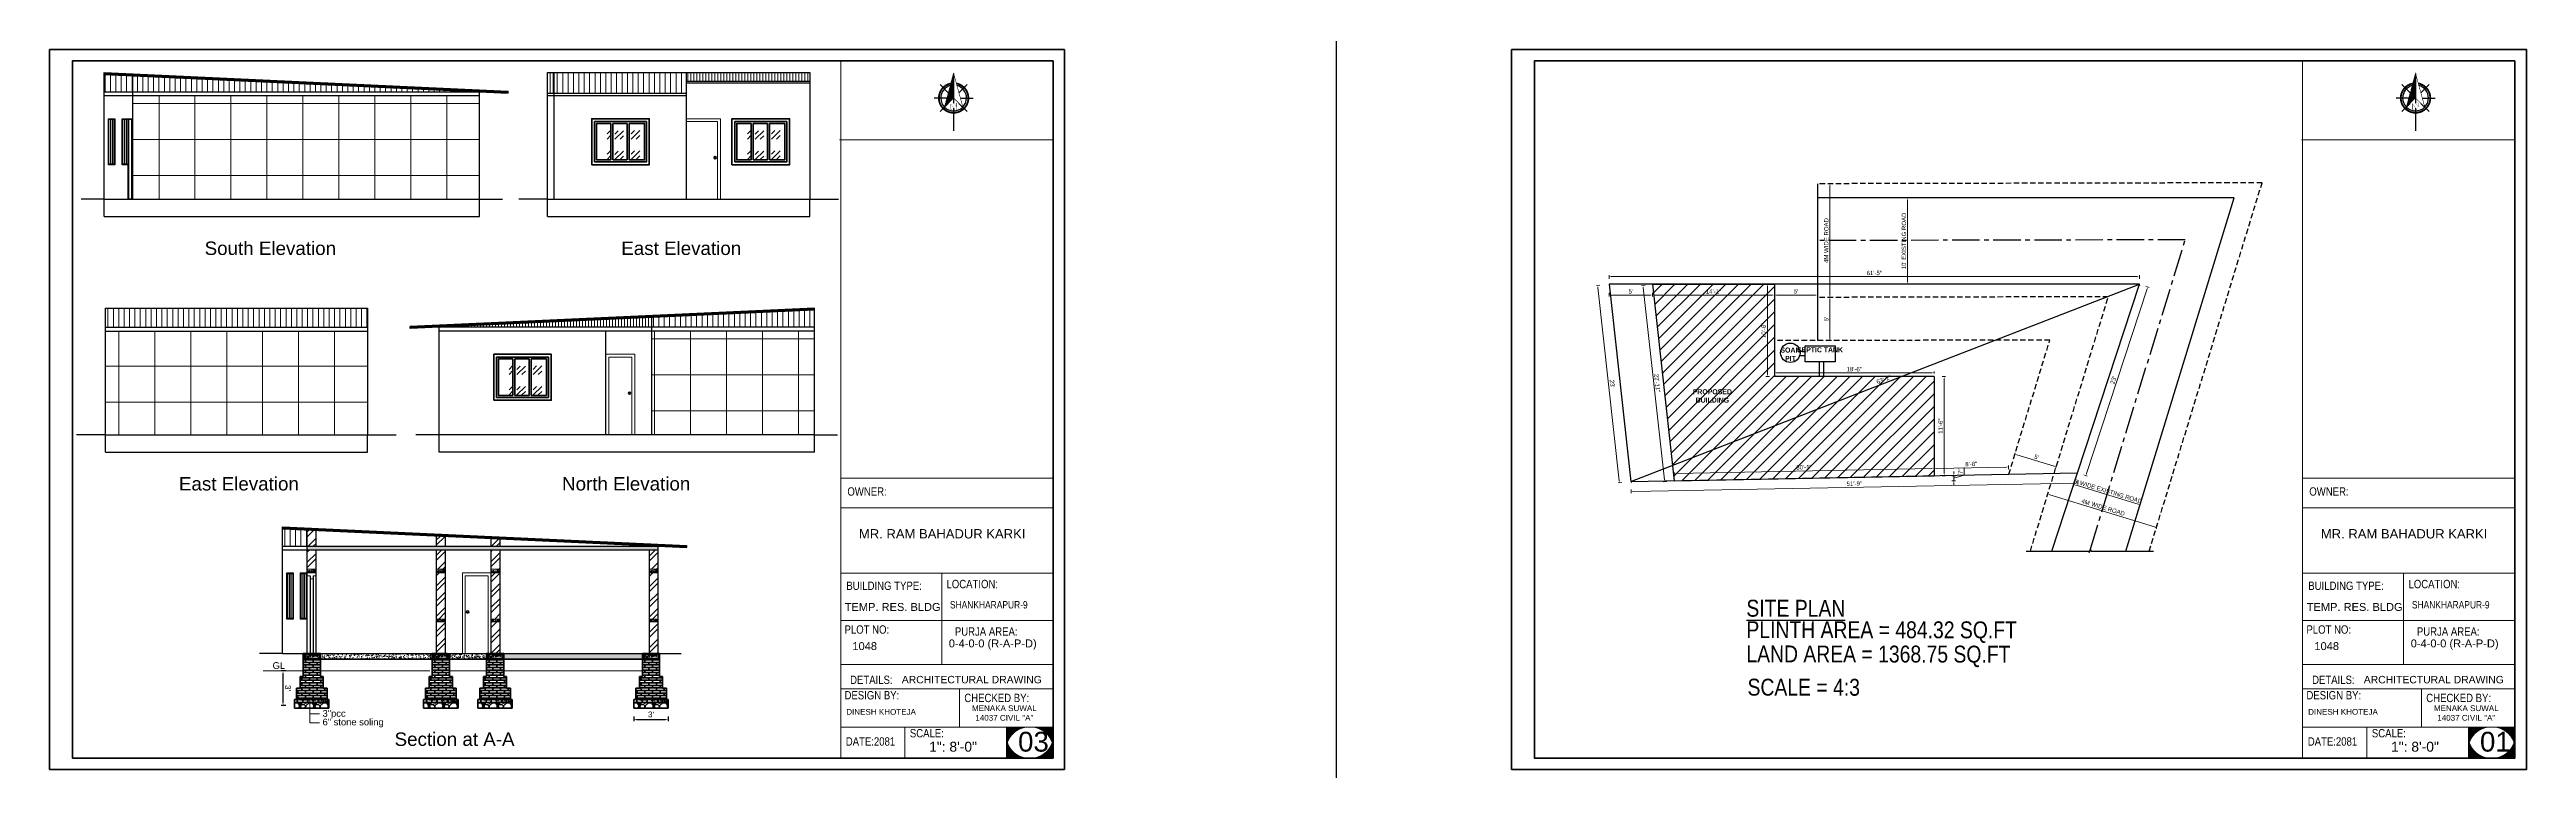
# Model space of a CAD drawing. Header units: inches. Extents: x 392906 to 410488, y -52747 to -40742.
# Drawn here: x 400339 to 402920, y -52747 to -51996 of the extents above; entities that cross this region are included whole.
import ezdxf

# ---------------------------------------------------------------- set-up
doc = ezdxf.new("R2010")
doc.units = ezdxf.units.IN
doc.header["$LTSCALE"] = 2
doc.header["$MEASUREMENT"] = 0
doc.header["$PDMODE"] = 34
doc.linetypes.add('CENTER2', pattern=[28.575, 19.05, -3.175, 3.175, -3.175])
doc.linetypes.add('DASHED2', pattern=[0.375, 0.25, -0.125])
doc.layers.get('0').update_dxf_attribs({"linetype": 'CONTINUOUS'})
doc.layers.get('DEFPOINTS').update_dxf_attribs({"color": 141, "linetype": 'CONTINUOUS'})
for name, color, linetype, lineweight in [('1', 7, 'CONTINUOUS', 13), ('DIMENTION', 140, 'CONTINUOUS', 0), ('door', 20, 'CONTINUOUS', 35), ('Rebars', 1, 'CONTINUOUS', 13), ('Siteplan', 7, 'CONTINUOUS', 30), ('steps', 253, 'CONTINUOUS', 20), ('TEXT', 181, 'CONTINUOUS', 25), ('WALL - A', 1, 'CONTINUOUS', 40)]:
    doc.layers.add(name, color=color, linetype=linetype, lineweight=lineweight)
doc.layers.add('Normal Wall', color=7, linetype='CONTINUOUS', lineweight=35, true_color=0xffaf89)
doc.layers.add('Rear Wall', color=7, linetype='CONTINUOUS', lineweight=20, true_color=0xd4e480)
doc.layers.add('plan wall', color=7, linetype='CONTINUOUS')
doc.styles.add('Lettring Text', font='arial.ttf')
doc.styles.get("Standard").update_dxf_attribs({"font": 'ARIALN.TTF'})
doc.styles.add('SwissBT', font='swiss.ttf', dxfattribs={"height": 12})
doc.dimstyles.new('Copy of Standard', dxfattribs={"dimtxt": 6, "dimasz": 2.875, "dimexe": 2, "dimexo": 4, "dimgap": 2, "dimtad": 1, "dimdec": 0, "dimrnd": 1, "dimzin": 0, "dimdsep": 46, "dimlunit": 4, "dimtxsty": 'Lettring Text', "dimcen": 0.1, "dimclrd": 7, "dimclre": 7, "dimclrt": 7, "dimazin": 0, "dimtfac": 0.645, "dimtdec": 0, "dimtmove": 1, "dimatfit": 0, "dimfxl": 3, "dimfxlon": 1, "dimtfillclr": 256, "dimtolj": 1, "dimtzin": 0, "dimlwd": -1, "dimlwe": -1, "dimarcsym": 2})
pattern_1 = [(228.0127875, (39566.1456, -21894.8835), (-120, -135), [2.01804, -199.7863207]), (184.96974073, (39564.7956, -21896.3835), (180, 15), [3.46302, -342.8388714]), (132.51044708, (39561.3456, -21896.6835), (150, -165), [2.44182, -241.74048894]), (267.273689, (39555.4956, -21900.4335), (15, 300), [3.15357, -312.2033706]), (292.83365418, (39555.3456, -21903.5835), (-75, 180), [3.092325, -306.1405969]), (357.273689, (39556.5456, -21906.4335), (-300, 15), [3.15357, -312.2033706]), (37.69424047, (39559.6956, -21906.5835), (-195, -150), [4.170435, -412.87272823]), (72.25532837, (39562.9956, -21904.0335), (105, 330), [3.93732, -389.79482245]), (121.42956562, (39564.1956, -21900.2835), (-120, 195), [3.16425, -313.26109665]), (175.2363583, (39562.5456, -21897.5835), (165, -15), [3.61248, -177.0114387]), (222.3974378, (39558.9456, -21897.28348), (-180, -165), [4.67172, -462.5006251]), (138.81407483, (39570.3456, -21900.5835), (-105, 90), [1.594515, -157.8576722]), (171.4692344, (39569.1456, -21899.5335), (195, -30), [3.033555, -300.32267124]), (225, (39566.146, -21899.083), (-2e-15, -15), [2.121315, -19.09188844]), (203.1985905, (39565.0956, -21897.2835), (75, 30), [1.14237, -113.0942266]), (291.8014095, (39564.0456, -21897.7335), (-15, 45), [1.615545, -79.1619271]), (30.9637565, (39564.6456, -21899.2335), (45, 30), [2.623935, -84.8403434]), (161.5650512, (39566.8956, -21897.8835), (30, -15), [1.897365, -45.5367999]), (16.38954033, (39555.3456, -21897.7335), (150, 45), [2.658, -263.1426772]), (70.34617594, (39557.8956, -21896.9835), (-60, -165), [2.229915, -220.7611162]), (293.1985905, (39566.8956, -21894.8835), (-30, 75), [2.284725, -111.9518716]), (343.61045967, (39567.7956, -21896.9835), (-150, 45), [2.658, -263.1426772]), (339.4439548, (39555.3456, -21907.0335), (-75, 30), [2.5632, -125.5968562]), (294.77514057, (39557.7456, -21907.9335), (-75, 165), [2.14767, -212.61964595]), (66.8014095, (39567.0456, -21909.8835), (30, 75), [2.284725, -111.9518716]), (17.35402464, (39567.9456, -21907.7835), (-195, -60), [2.514465, -248.9313542]), (69.4439548, (39559.6956, -21909.8835), (-30, -75), [1.2816, -126.8784562]), (101.3099325, (39566.1456, -21909.8835), (-15, 60), [0.76485, -75.7204427]), (165.9637565, (39565.9956, -21909.1335), (45, -15), [3.092325, -58.7542594]), (186.00900596, (39562.9956, -21908.3835), (150, 15), [2.86575, -283.7088476]), (303.6900675, (39564.6456, -21900.5835), (-15, 30), [2.16333, -51.91993913]), (353.15722659, (39565.8456, -21902.3835), (255, -30), [3.77691, -373.91343936]), (60.9453959, (39569.5956, -21902.8335), (-60, -105), [1.54434, -152.8901121]), (90, (39570.346, -21901.483), (-15, 15), [0.9, -14.1]), (120.25643716, (39562.6956, -21907.9335), (60, -105), [2.08386, -206.30279984]), (48.0127875, (39561.6456, -21906.1335), (120, 135), [4.03608, -197.7682807]), (0, (39564.346, -21903.133), (15, 15), [3.9, -11.1]), (325.30484647, (39568.2456, -21903.1335), (150, -105), [2.37171, -234.7991145]), (254.0546041, (39570.1956, -21904.4835), (-15, -60), [2.18403, -107.01761834]), (207.64597536, (39569.5956, -21906.5835), (-285, -150), [3.555975, -352.04211273]), (175.42607874, (39566.4456, -21908.2335), (-195, 15), [3.761985, -372.4361011])]
pattern_2 = [(50, (336283.5127, 63886.4713), (5.73808146, -0.50201708), [0.6, -6.6]), (355, (336283.513, 63886.471), (-1.11001067, 6.01753707), [0.48, -5.28]), (100.4514, (336283.991, 63886.4294), (4.62807505, 5.51551634), [0.50992152, -5.6091369]), (46.1842, (336283.513, 63888.071), (8.5379284, -1.3241521), [0.9, -9.9]), (96.6356, (336284.224, 63887.961), (7.47730164, 7.79294297), [0.7648823, -8.413704]), (351.1842, (336283.513, 63888.071), (7.47729556, 7.7929488), [0.72, -7.92]), (21, (336284.3127, 63887.6713), (4.77525642, -3.22095113), [0.6, -6.6]), (326, (336284.313, 63887.671), (1.94652266, 5.80120036), [0.48, -5.28]), (71.4514, (336284.7107, 63887.403), (6.72178103, 2.58024397), [0.50992152, -5.6091369]), (37.5, (336283.5127, 63886.4713), (0.097278843, 2.66315083), [0, -5.216, 0, -5.36, 0, -5.3]), (7.5, (336283.5127, 63886.4713), (2.1045563, 3.155293695), [0, -3.056, 0, -5.096, 0, -2.02]), (327.5, (336281.7287, 63886.4713), (4.27057949, -0.180438974), [0, -2, 0, -6.24, 0, -8.28]), (317.5, (336280.9287, 63886.4713), (4.66548935, 0.80083986), [0, -2.6, 0, -4.144, 0, -5.88])]
pattern_3 = [(228.0127875, (39700.7965, -21894.8835), (-120, -135), [2.01804, -199.7863207]), (184.96974073, (39699.4465, -21896.3835), (180, 15), [3.46302, -342.8388714]), (132.51044708, (39695.9965, -21896.6835), (150, -165), [2.44182, -241.74048894]), (267.273689, (39690.1465, -21900.4335), (15, 300), [3.15357, -312.2033706]), (292.83365418, (39689.9965, -21903.5835), (-75, 180), [3.092325, -306.1405969]), (357.273689, (39691.1965, -21906.4335), (-300, 15), [3.15357, -312.2033706]), (37.69424047, (39694.3465, -21906.5835), (-195, -150), [4.170435, -412.87272823]), (72.25532837, (39697.6465, -21904.0335), (105, 330), [3.93732, -389.79482245]), (121.42956562, (39698.8465, -21900.2835), (-120, 195), [3.16425, -313.26109665]), (175.2363583, (39697.1965, -21897.5835), (165, -15), [3.61248, -177.0114387]), (222.3974378, (39693.59653, -21897.28348), (-180, -165), [4.67172, -462.5006251]), (138.81407483, (39704.9965, -21900.5835), (-105, 90), [1.594515, -157.8576722]), (171.4692344, (39703.7965, -21899.5335), (195, -30), [3.033555, -300.32267124]), (225, (39700.797, -21899.083), (-2e-15, -15), [2.121315, -19.09188844]), (203.1985905, (39699.7465, -21897.2835), (75, 30), [1.14237, -113.0942266]), (291.8014095, (39698.6965, -21897.7335), (-15, 45), [1.615545, -79.1619271]), (30.9637565, (39699.2965, -21899.2335), (45, 30), [2.623935, -84.8403434]), (161.5650512, (39701.5465, -21897.8835), (30, -15), [1.897365, -45.5367999]), (16.38954033, (39689.9965, -21897.7335), (150, 45), [2.658, -263.1426772]), (70.34617594, (39692.5465, -21896.9835), (-60, -165), [2.229915, -220.7611162]), (293.1985905, (39701.5465, -21894.8835), (-30, 75), [2.284725, -111.9518716]), (343.61045967, (39702.4465, -21896.9835), (-150, 45), [2.658, -263.1426772]), (339.4439548, (39689.9965, -21907.0335), (-75, 30), [2.5632, -125.5968562]), (294.77514057, (39692.3965, -21907.9335), (-75, 165), [2.14767, -212.61964595]), (66.8014095, (39701.6965, -21909.8835), (30, 75), [2.284725, -111.9518716]), (17.35402464, (39702.5965, -21907.7835), (-195, -60), [2.514465, -248.9313542]), (69.4439548, (39694.3465, -21909.8835), (-30, -75), [1.2816, -126.8784562]), (101.3099325, (39700.7965, -21909.8835), (-15, 60), [0.76485, -75.7204427]), (165.9637565, (39700.6465, -21909.1335), (45, -15), [3.092325, -58.7542594]), (186.00900596, (39697.6465, -21908.3835), (150, 15), [2.86575, -283.7088476]), (303.6900675, (39699.2965, -21900.5835), (-15, 30), [2.16333, -51.91993913]), (353.15722659, (39700.4965, -21902.3835), (255, -30), [3.77691, -373.91343936]), (60.9453959, (39704.2465, -21902.8335), (-60, -105), [1.54434, -152.8901121]), (90, (39704.997, -21901.483), (-15, 15), [0.9, -14.1]), (120.25643716, (39697.3465, -21907.9335), (60, -105), [2.08386, -206.30279984]), (48.0127875, (39696.2965, -21906.1335), (120, 135), [4.03608, -197.7682807]), (0, (39698.997, -21903.133), (15, 15), [3.9, -11.1]), (325.30484647, (39702.8965, -21903.1335), (150, -105), [2.37171, -234.7991145]), (254.0546041, (39704.8465, -21904.4835), (-15, -60), [2.18403, -107.01761834]), (207.64597536, (39704.2465, -21906.5835), (-285, -150), [3.555975, -352.04211273]), (175.42607874, (39701.0965, -21908.2335), (-195, 15), [3.761985, -372.4361011])]
pattern_4 = [(228.0127875, (39757.3063, -21894.8835), (-120, -135), [2.01804, -199.7863207]), (184.96974073, (39755.9563, -21896.3835), (180, 15), [3.46302, -342.8388714]), (132.51044708, (39752.5063, -21896.6835), (150, -165), [2.44182, -241.74048894]), (267.273689, (39746.6563, -21900.4335), (15, 300), [3.15357, -312.2033706]), (292.83365418, (39746.5063, -21903.5835), (-75, 180), [3.092325, -306.1405969]), (357.273689, (39747.7063, -21906.4335), (-300, 15), [3.15357, -312.2033706]), (37.69424047, (39750.8563, -21906.5835), (-195, -150), [4.170435, -412.87272823]), (72.25532837, (39754.1563, -21904.0335), (105, 330), [3.93732, -389.79482245]), (121.42956562, (39755.3563, -21900.2835), (-120, 195), [3.16425, -313.26109665]), (175.2363583, (39753.7063, -21897.5835), (165, -15), [3.61248, -177.0114387]), (222.3974378, (39750.1063, -21897.28348), (-180, -165), [4.67172, -462.5006251]), (138.81407483, (39761.5063, -21900.5835), (-105, 90), [1.594515, -157.8576722]), (171.4692344, (39760.3063, -21899.5335), (195, -30), [3.033555, -300.32267124]), (225, (39757.306, -21899.083), (-2e-15, -15), [2.121315, -19.09188844]), (203.1985905, (39756.2563, -21897.2835), (75, 30), [1.14237, -113.0942266]), (291.8014095, (39755.2063, -21897.7335), (-15, 45), [1.615545, -79.1619271]), (30.9637565, (39755.8063, -21899.2335), (45, 30), [2.623935, -84.8403434]), (161.5650512, (39758.0563, -21897.8835), (30, -15), [1.897365, -45.5367999]), (16.38954033, (39746.5063, -21897.7335), (150, 45), [2.658, -263.1426772]), (70.34617594, (39749.0563, -21896.9835), (-60, -165), [2.229915, -220.7611162]), (293.1985905, (39758.0563, -21894.8835), (-30, 75), [2.284725, -111.9518716]), (343.61045967, (39758.9563, -21896.9835), (-150, 45), [2.658, -263.1426772]), (339.4439548, (39746.5063, -21907.0335), (-75, 30), [2.5632, -125.5968562]), (294.77514057, (39748.9063, -21907.9335), (-75, 165), [2.14767, -212.61964595]), (66.8014095, (39758.2063, -21909.8835), (30, 75), [2.284725, -111.9518716]), (17.35402464, (39759.1063, -21907.7835), (-195, -60), [2.514465, -248.9313542]), (69.4439548, (39750.8563, -21909.8835), (-30, -75), [1.2816, -126.8784562]), (101.3099325, (39757.3063, -21909.8835), (-15, 60), [0.76485, -75.7204427]), (165.9637565, (39757.1563, -21909.1335), (45, -15), [3.092325, -58.7542594]), (186.00900596, (39754.1563, -21908.3835), (150, 15), [2.86575, -283.7088476]), (303.6900675, (39755.8063, -21900.5835), (-15, 30), [2.16333, -51.91993913]), (353.15722659, (39757.0063, -21902.3835), (255, -30), [3.77691, -373.91343936]), (60.9453959, (39760.7563, -21902.8335), (-60, -105), [1.54434, -152.8901121]), (90, (39761.506, -21901.483), (-15, 15), [0.9, -14.1]), (120.25643716, (39753.8563, -21907.9335), (60, -105), [2.08386, -206.30279984]), (48.0127875, (39752.8063, -21906.1335), (120, 135), [4.03608, -197.7682807]), (0, (39755.506, -21903.133), (15, 15), [3.9, -11.1]), (325.30484647, (39759.4063, -21903.1335), (150, -105), [2.37171, -234.7991145]), (254.0546041, (39761.3563, -21904.4835), (-15, -60), [2.18403, -107.01761834]), (207.64597536, (39760.7563, -21906.5835), (-285, -150), [3.555975, -352.04211273]), (175.42607874, (39757.6063, -21908.2335), (-195, 15), [3.761985, -372.4361011])]
pattern_5 = [(50, (336474.6734, 63886.4713), (5.73808146, -0.50201708), [0.6, -6.6]), (355, (336474.6734, 63886.471), (-1.11001067, 6.01753707), [0.48, -5.28]), (100.4514, (336475.1516, 63886.4294), (4.62807505, 5.51551634), [0.50992152, -5.6091369]), (46.1842, (336474.6734, 63888.071), (8.5379284, -1.3241521), [0.9, -9.9]), (96.6356, (336475.385, 63887.961), (7.47730164, 7.79294297), [0.7648823, -8.413704]), (351.1842, (336474.673, 63888.071), (7.47729556, 7.7929488), [0.72, -7.92]), (21, (336475.4734, 63887.6713), (4.77525642, -3.22095113), [0.6, -6.6]), (326, (336475.4734, 63887.671), (1.94652266, 5.80120036), [0.48, -5.28]), (71.4514, (336475.8714, 63887.403), (6.72178103, 2.58024397), [0.50992152, -5.6091369]), (37.5, (336474.6734, 63886.4713), (0.097278843, 2.66315083), [0, -5.216, 0, -5.36, 0, -5.3]), (7.5, (336474.6734, 63886.4713), (2.1045563, 3.155293695), [0, -3.056, 0, -5.096, 0, -2.02]), (327.5, (336472.8894, 63886.4713), (4.27057949, -0.180438974), [0, -2, 0, -6.24, 0, -8.28]), (317.5, (336472.0894, 63886.4713), (4.66548935, 0.80083986), [0, -2.6, 0, -4.144, 0, -5.88])]
pattern_6 = [(228.0127875, (39919.8863, -21894.8835), (-120, -135), [2.01804, -199.7863207]), (184.96974073, (39918.5363, -21896.3835), (180, 15), [3.46302, -342.8388714]), (132.51044708, (39915.0863, -21896.6835), (150, -165), [2.44182, -241.74048894]), (267.273689, (39909.2363, -21900.4335), (15, 300), [3.15357, -312.2033706]), (292.83365418, (39909.0863, -21903.5835), (-75, 180), [3.092325, -306.1405969]), (357.273689, (39910.2863, -21906.4335), (-300, 15), [3.15357, -312.2033706]), (37.69424047, (39913.4363, -21906.5835), (-195, -150), [4.170435, -412.87272823]), (72.25532837, (39916.7363, -21904.0335), (105, 330), [3.93732, -389.79482245]), (121.42956562, (39917.9363, -21900.2835), (-120, 195), [3.16425, -313.26109665]), (175.2363583, (39916.2863, -21897.5835), (165, -15), [3.61248, -177.0114387]), (222.3974378, (39912.6863, -21897.28348), (-180, -165), [4.67172, -462.5006251]), (138.81407483, (39924.0863, -21900.5835), (-105, 90), [1.594515, -157.8576722]), (171.4692344, (39922.8863, -21899.5335), (195, -30), [3.033555, -300.32267124]), (225, (39919.886, -21899.083), (-2e-15, -15), [2.121315, -19.09188844]), (203.1985905, (39918.8363, -21897.2835), (75, 30), [1.14237, -113.0942266]), (291.8014095, (39917.7863, -21897.7335), (-15, 45), [1.615545, -79.1619271]), (30.9637565, (39918.3863, -21899.2335), (45, 30), [2.623935, -84.8403434]), (161.5650512, (39920.6363, -21897.8835), (30, -15), [1.897365, -45.5367999]), (16.38954033, (39909.0863, -21897.7335), (150, 45), [2.658, -263.1426772]), (70.34617594, (39911.6363, -21896.9835), (-60, -165), [2.229915, -220.7611162]), (293.1985905, (39920.6363, -21894.8835), (-30, 75), [2.284725, -111.9518716]), (343.61045967, (39921.5363, -21896.9835), (-150, 45), [2.658, -263.1426772]), (339.4439548, (39909.0863, -21907.0335), (-75, 30), [2.5632, -125.5968562]), (294.77514057, (39911.4863, -21907.9335), (-75, 165), [2.14767, -212.61964595]), (66.8014095, (39920.7863, -21909.8835), (30, 75), [2.284725, -111.9518716]), (17.35402464, (39921.6863, -21907.7835), (-195, -60), [2.514465, -248.9313542]), (69.4439548, (39913.4363, -21909.8835), (-30, -75), [1.2816, -126.8784562]), (101.3099325, (39919.8863, -21909.8835), (-15, 60), [0.76485, -75.7204427]), (165.9637565, (39919.7363, -21909.1335), (45, -15), [3.092325, -58.7542594]), (186.00900596, (39916.7363, -21908.3835), (150, 15), [2.86575, -283.7088476]), (303.6900675, (39918.3863, -21900.5835), (-15, 30), [2.16333, -51.91993913]), (353.15722659, (39919.5863, -21902.3835), (255, -30), [3.77691, -373.91343936]), (60.9453959, (39923.3363, -21902.8335), (-60, -105), [1.54434, -152.8901121]), (90, (39924.086, -21901.483), (-15, 15), [0.9, -14.1]), (120.25643716, (39916.4363, -21907.9335), (60, -105), [2.08386, -206.30279984]), (48.0127875, (39915.3863, -21906.1335), (120, 135), [4.03608, -197.7682807]), (0, (39918.086, -21903.133), (15, 15), [3.9, -11.1]), (325.30484647, (39921.9863, -21903.1335), (150, -105), [2.37171, -234.7991145]), (254.0546041, (39923.9363, -21904.4835), (-15, -60), [2.18403, -107.01761834]), (207.64597536, (39923.3363, -21906.5835), (-285, -150), [3.555975, -352.04211273]), (175.42607874, (39920.1863, -21908.2335), (-195, 15), [3.761985, -372.4361011])]
pattern_7 = [(50, (336637.2534, 63886.4713), (5.73808146, -0.50201708), [0.6, -6.6]), (355, (336637.2534, 63886.471), (-1.11001067, 6.01753707), [0.48, -5.28]), (100.4514, (336637.7316, 63886.4294), (4.62807505, 5.51551634), [0.50992152, -5.6091369]), (46.1842, (336637.2534, 63888.071), (8.5379284, -1.3241521), [0.9, -9.9]), (96.6356, (336637.965, 63887.961), (7.47730164, 7.79294297), [0.7648823, -8.413704]), (351.1842, (336637.253, 63888.071), (7.47729556, 7.7929488), [0.72, -7.92]), (21, (336638.0534, 63887.6713), (4.77525642, -3.22095113), [0.6, -6.6]), (326, (336638.0534, 63887.671), (1.94652266, 5.80120036), [0.48, -5.28]), (71.4514, (336638.4514, 63887.403), (6.72178103, 2.58024397), [0.50992152, -5.6091369]), (37.5, (336637.2534, 63886.4713), (0.097278843, 2.66315083), [0, -5.216, 0, -5.36, 0, -5.3]), (7.5, (336637.2534, 63886.4713), (2.1045563, 3.155293695), [0, -3.056, 0, -5.096, 0, -2.02]), (327.5, (336635.4694, 63886.4713), (4.27057949, -0.180438974), [0, -2, 0, -6.24, 0, -8.28]), (317.5, (336634.6694, 63886.4713), (4.66548935, 0.80083986), [0, -2.6, 0, -4.144, 0, -5.88])]

msp = doc.modelspace()

# ---------------------------------------------------------------- texts
at = {"color": 0}
for s, p in [('OWNER:', (401170.2, -52461.2)), ('OWNER:', (402694.1, -52461.2)), ('LOCATION:', (401273.5, -52557.7)), ('LOCATION:', (402797.5, -52557.7))]:
    msp.add_text(s, height=8.7, dxfattribs=at).set_placement(p)
at = {"color": 7, "linetype": 'ByBlock', "lineweight": 5}
for s, insert, char_height, width, attachment_point in [('{\\fArial CE|b0|i0|c0|p34;South Elevation}', (400568.7, -52203.4), 14, 235.547, 5), ('{\\fArial CE|b0|i0|c0|p34;East Elevation}', (400997, -52203.4), 14, 235.547, 5), ('{\\fArial CE|b0|i0|c0|p34;East Elevation}', (400535.9, -52448.9), 14, 235.547, 5), ('{\\fArial CE|b0|i0|c0|p34;North Elevation}', (400939.6, -52448.9), 14, 235.547, 5), ('{\\fArial CE|b0|i0|c0|p34;GL}', (400571, -52634.8), 7, 174.101, 1), ("{\\fArial CE|b0|i0|c238|p34;3'}'{\\fArial CE|b0|i0|c238|p34;pcc}", (400623.1, -52684.7), 7, 174.101, 1), ("{\\fArial CE|b0|i0|c0|p34;6\\fArial CE|b0|i0|c238|p34;'}'{\\fArial CE|b0|i0|c238|p34; \\fArial CE|b0|i0|c0|p34;stone\\fArial CE|b0|i0|c238|p34; soling}", (400623.1, -52693.7), 7, 174.101, 1), ('{\\fArial CE|b0|i0|c0|p34;Section at A-A}', (400760.7, -52715.2), 14, 235.547, 5)]:
    msp.add_mtext(s, dxfattribs=dict(at, insert=insert, char_height=char_height, width=width, attachment_point=attachment_point))
at = {"layer": 'plan wall', "ltscale": 3, "char_height": 17.612, "attachment_point": 7, "rotation": 359.9411}
for s, insert in [('{\\LSITE PLAN}', (402107.3, -52587.6)), ('PLINTH AREA = 484.32 SQ.FT', (402107.3, -52614.5)), ('LAND AREA = 1368.75 SQ.FT', (402107.3, -52639.8)), ('SCALE = 4:3', (402108.5, -52669.9))]:
    msp.add_mtext(s, dxfattribs=dict(at, insert=insert))
at = {"layer": 'TEXT', "color": 0}
for s, height, p in [('OWNER:', 8.7, (401170.2, -52461.2)), ('OWNER:', 8.7, (402694.1, -52461.2)), ('LOCATION:', 8.7, (401273.5, -52557.7)), ('LOCATION:', 8.7, (402797.5, -52557.7)), ('CHECKED BY:', 8.704, (401292.1, -52676.4)), ('CHECKED BY:', 8.704, (401292.1, -52676.4)), ('CHECKED BY:', 8.704, (402816, -52676.4)), ('CHECKED BY:', 8.704, (402816, -52676.4)), ('SCALE:', 8.7, (401235.3, -52713.2)), ('SCALE:', 8.7, (401235.3, -52713.2)), ('SCALE:', 8.7, (402759.3, -52713.2)), ('SCALE:', 8.7, (402759.3, -52713.2))]:
    msp.add_text(s, height=height, dxfattribs=at).set_placement(p)
at = {"layer": 'TEXT', "color": 0, "linetype": 'ByBlock', "style": 'SwissBT'}
for s, insert, char_height, width, attachment_point in [('MR. RAM BAHADUR KARKI', (401269, -52496.1), 9.72, 217.511, 2), ('MR. RAM BAHADUR KARKI', (402792.9, -52496.1), 9.72, 217.511, 2), ('ARCHITECTURAL DRAWING', (401226.9, -52649.1), 7.74, 268.532, 1), ('ARCHITECTURAL DRAWING', (402750.9, -52649.1), 7.74, 268.532, 1), ('DINESH KHOTEJA', (401169, -52683.6), 6, 201.528, 1), ('MENAKA SUWAL\\P14037 CIVIL "A"', (401333.8, -52679.8), 6, 88.549, 2), ('DINESH KHOTEJA', (402692.9, -52683.6), 6, 201.528, 1), ('MENAKA SUWAL\\P14037 CIVIL "A"', (402857.7, -52679.8), 6, 88.549, 2)]:
    msp.add_mtext(s, dxfattribs=dict(at, insert=insert, char_height=char_height, width=width, attachment_point=attachment_point))
at = {"layer": 'TEXT', "color": 0, "attachment_point": 1}
for s, insert, char_height, width in [('BUILDING TYPE:', (401169.1, -52550.8), 8.704, 148.555), ('BUILDING TYPE:', (401169.1, -52550.8), 8.704, 148.555), ('BUILDING TYPE:', (402693, -52550.8), 8.704, 148.555), ('BUILDING TYPE:', (402693, -52550.8), 8.704, 148.555), ('PLOT NO: ', (401167.2, -52596.4), 8.7, 138.027), ('PLOT NO: ', (401167.2, -52596.4), 8.7, 138.027), ('PURJA AREA:', (401282.2, -52598.5), 8.704, 197.582), ('PURJA AREA:', (401282.2, -52598.5), 8.704, 197.582), ('PLOT NO: ', (402691.1, -52596.4), 8.7, 138.027), ('PLOT NO: ', (402691.1, -52596.4), 8.7, 138.027), ('PURJA AREA:', (402806.2, -52598.5), 8.704, 197.582), ('PURJA AREA:', (402806.2, -52598.5), 8.704, 197.582), ('DESIGN BY:', (401167.2, -52664.9), 8.7, 138.027), ('DESIGN BY:', (401167.2, -52664.9), 8.7, 138.027), ('DETAILS: ', (401173, -52648.8), 8.7, 138.027), ('DESIGN BY:', (402691.1, -52664.9), 8.7, 138.027), ('DESIGN BY:', (402691.1, -52664.9), 8.7, 138.027), ('DETAILS: ', (402697, -52648.8), 8.7, 138.027), ('DATE:2081', (401168.5, -52713.1), 8.7, 34.818), ('DATE:2081', (402692.5, -52713.1), 8.7, 34.818)]:
    msp.add_mtext(s, dxfattribs=dict(at, insert=insert, char_height=char_height, width=width))
at = {"layer": 'TEXT', "color": 0, "style": 'SwissBT'}
for s, insert, char_height, width, attachment_point in [('TEMP. RES. BLDG', (401167.4, -52573.1), 8.256, 163.214, 1), ('TEMP. RES. BLDG', (402691.4, -52573.1), 8.256, 163.214, 1), ('1048', (401175.4, -52613.9), 8.26, 163.214, 1), ('0-4-0-0 (R-A-P-D)', (401321.7, -52611.1), 8.256, 163.214, 2), ('1048', (402699.4, -52613.9), 8.26, 163.214, 1), ('0-4-0-0 (R-A-P-D)', (402845.6, -52611.1), 8.256, 163.214, 2), ('03', (401348.1, -52707.4), 20.64, 20.158, 1), ('01', (402872, -52707.4), 20.64, 20.158, 1)]:
    msp.add_mtext(s, dxfattribs=dict(at, insert=insert, char_height=char_height, width=width, attachment_point=attachment_point))
at = {"layer": 'TEXT', "color": 0, "linetype": 'ByBlock', "char_height": 7.671, "attachment_point": 1}
for insert in [(401277.1, -52571.1), (402801, -52571.1)]:
    msp.add_mtext_dynamic_manual_height_columns('SHANKHARAPUR-9', width=381.035, gutter_width=1.53, heights=[0], dxfattribs=dict(at, insert=insert))
at = {"layer": 'TEXT', "color": 0, "ltscale": 0.5, "char_height": 10.32, "width": 127.534, "attachment_point": 1, "style": 'SwissBT'}
for insert in [(401255.4, -52717.8), (401255.4, -52717.8), (402779.3, -52717.8), (402779.3, -52717.8)]:
    msp.add_mtext('1": 8\'-0"', dxfattribs=dict(at, insert=insert))

# ---------------------------------------------------------------- blocks, each defined once
blk = doc.blocks.new('*X29')
at = {"color": 0}
for p, q in [((144.6, -419.7), (147.6, -416.7)), ((144.8, -419), (147.6, -416.1)), ((145, -418.3), (147.6, -415.6)), ((145.2, -417.5), (147.6, -415.1)), ((145.4, -416.8), (147.6, -414.5)), ((145.6, -416.1), (147.6, -414)), ((145.8, -415.3), (147.6, -413.5)), ((146, -414.6), (147.6, -412.9)), ((146.2, -413.9), (147.6, -412.4)), ((146.4, -413.1), (147.6, -411.9)), ((146.6, -412.4), (147.6, -411.3)), ((146.8, -411.7), (147.6, -410.8)), ((147, -411), (147.6, -410.3)), ((147.2, -410.2), (147.6, -409.8)), ((147.4, -409.5), (147.6, -409.2)), ((147.6, -408.8), (147.6, -408.7)), ((142.8, -426.3), (147.6, -421.4)), ((143, -425.6), (147.6, -420.9)), ((143.2, -424.8), (147.6, -420.4)), ((143.4, -424.1), (147.6, -419.8)), ((143.6, -423.4), (147.6, -419.3)), ((143.8, -422.6), (147.6, -418.8)), ((144, -421.9), (147.6, -418.2)), ((144.2, -421.2), (147.6, -417.7)), ((144.4, -420.4), (147.6, -417.2))]:
    blk.add_line(p, q, dxfattribs=at)
blk = doc.blocks.new('NORTH_15')
for p, q in [((-13.4, 0), (2.7, 0)), ((-2.9, 2.9), (-7.4, 7.4)), ((0, 3.7), (0, 10.6)), ((2.9, 2.9), (7.4, 7.4)), ((5.5, 0), (17.8, 0)), ((-2.9, -2.9), (-7.4, -7.4)), ((0, -3.7), (0, -10.6)), ((2.9, -2.9), (7.4, -7.4))]:
    blk.add_line(p, q)
for points, const_width in [([(5, -5), (-13.4, 0), (4.9, 5), (0, 0), (5, -5)], 0.3), ([(5.9, -1.5), (6, -1.5), (6.1, -1.5), (6.1, -1.5), (6.2, -1.5), (6.2, -1.5), (6.3, -1.5), (6.3, -1.5), (6.3, -1.4), (6.3, -1.4), (6.3, -1.4), (6.3, -1.3), (6.4, -1.3), (6.4, -1.2), (6.4, -1.2), (6.4, -1.1), (6.4, -1), (6.5, -1), (6.5, -2.3), (6.4, -2.3), (6.4, -2.3), (6.4, -2.2), (6.4, -2.2), (6.4, -2.1), (6.4, -2), (6.3, -2), (6.3, -1.9), (6.3, -1.9), (6.3, -1.9), (6.3, -1.9), (6.3, -1.8), (6.2, -1.8), (6.2, -1.8), (6.1, -1.8), (6.1, -1.8), (6, -1.8), (5.9, -1.8), (2.7, -1.8), (2.7, -2.3), (2.5, -2.3), (2.5, -0.2), (4.7, 1.4), (3.1, 1.4), (3.1, 1.4), (3, 1.4), (2.9, 1.4), (2.9, 1.4), (2.8, 1.4), (2.8, 1.4), (2.8, 1.4), (2.8, 1.3), (2.7, 1.3), (2.7, 1.3), (2.7, 1.2), (2.7, 1.2), (2.7, 1.1), (2.7, 1), (2.7, 1), (2.7, 0.9), (2.7, 0.9), (2.5, 0.9), (2.5, 2.2), (2.7, 2.2), (2.7, 2.2), (2.7, 2.1), (2.7, 2), (2.7, 2), (2.7, 1.9), (2.7, 1.9), (2.7, 1.8), (2.7, 1.8), (2.7, 1.8), (2.8, 1.7), (2.8, 1.7), (2.8, 1.7), (2.9, 1.7), (2.9, 1.7), (3, 1.7), (3.1, 1.7), (3.1, 1.7), (6.5, 1.7), (6.5, 0.8), (3.3, -1.5), (5.9, -1.5), (5.9, -1.5)], 0.1)]:
    blk.add_lwpolyline(points, dxfattribs=dict(const_width=const_width))
at = {"const_width": 1}
for points in [[(0, -8, 1), (0, 8, 0.359415), (-7.9, 1.5, 1)], [(-7.9, -1.5, 0.359415), (0, -8, 1)]]:
    blk.add_lwpolyline(points, format="xyb", dxfattribs=at)
for start, end in [(90, 164.973), (270, 90), (195.027, 270)]:
    blk.add_arc((0, 0), 7, start, end)
at = {"rotation": 90}
blk.add_blockref('*X29', (-421.9, -147.6), dxfattribs=at)
blk = doc.blocks.new('A$C0BDB7EE9')
at = {"layer": 'Siteplan', "xscale": 2.999999999999779, "yscale": 2.999999999999779, "zscale": 2.999999999999779, "rotation": 247.8612575918487}
blk.add_blockref('NORTH_15', (20.2, 49.5), dxfattribs=at)
blk = doc.blocks.new('A$C327B4BBD')
at = {"layer": 'DIMENTION', "ltscale": 0.3, "xscale": 1.171875000000082, "yscale": 1.171875000000082, "zscale": 1.171875000000082, "rotation": 112.1387424081494}
blk.add_blockref('A$C0BDB7EE9', (16.1, 0), dxfattribs=at)
blk = doc.blocks.new('*D1305')
at = {"color": 7, "transparency": 16777216}
for p, q in [((400584.9, -52643.8), (400579.9, -52643.8)), ((400581.9, -52676.9), (400581.9, -52646.6)), ((400584.9, -52679.8), (400579.9, -52679.8))]:
    blk.add_line(p, q, dxfattribs=at)
at = {"color": 7, "linetype": 'ByBlock', "transparency": 16777216}
for points in [[(400582.4, -52646.6), (400581.5, -52646.6), (400581.9, -52643.8)], [(400582.4, -52676.9), (400581.5, -52676.9), (400581.9, -52679.8)]]:
    blk.add_solid(points, dxfattribs=at)
at = {"layer": 'DEFPOINTS', "color": 0, "linetype": 'ByBlock', "transparency": 16777216}
for p in [(400581.9, -52643.8), (400593.8, -52643.8), (400593.8, -52679.8)]:
    blk.add_point(p, dxfattribs=at)
at = {"color": 7, "linetype": 'ByBlock', "lineweight": 5, "transparency": 16777216, "insert": (400587, -52661.8), "char_height": 6, "attachment_point": 5, "rotation": 270.0012, "style": 'Lettring Text'}
blk.add_mtext("\\A1;3'", dxfattribs=at)
blk = doc.blocks.new('*D1306')
at = {"color": 7, "transparency": 16777216}
for p, q in [((400947.5, -52691.4), (400947.5, -52696.4)), ((400950.4, -52694.4), (400980.6, -52694.4)), ((400983.5, -52691.4), (400983.5, -52696.4))]:
    blk.add_line(p, q, dxfattribs=at)
at = {"color": 7, "linetype": 'ByBlock', "transparency": 16777216}
for points in [[(400950.4, -52693.9), (400950.4, -52694.9), (400947.5, -52694.4)], [(400980.6, -52693.9), (400980.6, -52694.9), (400983.5, -52694.4)]]:
    blk.add_solid(points, dxfattribs=at)
at = {"layer": 'DEFPOINTS', "color": 0, "linetype": 'ByBlock', "transparency": 16777216}
for p in [(400947.5, -52682.8), (400983.5, -52682.8), (400983.5, -52694.4)]:
    blk.add_point(p, dxfattribs=at)
at = {"color": 7, "linetype": 'ByBlock', "lineweight": 5, "transparency": 16777216, "insert": (400965.5, -52689.3), "char_height": 6, "attachment_point": 5, "style": 'Lettring Text'}
blk.add_mtext("\\A1;3'", dxfattribs=at)
blk = doc.blocks.new('*D1328')
at = {"layer": 'DEFPOINTS', "color": 0, "ltscale": 0.5, "transparency": 16777216}
for p in [(404845.5, -51933.9), (404891.8, -51933.9), (404845.5, -52053.9)]:
    blk.add_point(p, dxfattribs=at)
at = {"layer": 'steps', "color": 7, "ltscale": 0.5, "transparency": 16777216}
for p, q in [((404888.8, -51933.9), (404893.8, -51933.9)), ((404891.8, -52051), (404891.8, -51936.8)), ((404888.8, -52053.9), (404893.8, -52053.9))]:
    blk.add_line(p, q, dxfattribs=at)
for points in [[(404891.3, -51936.8), (404892.2, -51936.8), (404891.8, -51933.9)], [(404891.3, -52051), (404892.2, -52051), (404891.8, -52053.9)]]:
    blk.add_solid(points, dxfattribs=at)
at = {"layer": 'steps', "color": 7, "ltscale": 0.5, "transparency": 16777216, "insert": (404886.7, -51993.9), "char_height": 6, "attachment_point": 5, "rotation": 90, "style": 'Lettring Text'}
blk.add_mtext("\\A1;10' EXISTING ROAD", dxfattribs=at)
blk = doc.blocks.new('*D1329')
at = {"layer": 'DEFPOINTS', "color": 0, "ltscale": 0.5, "transparency": 16777216}
for p in [(404766.7, -51914.3), (404783.9, -51914.3), (404766.7, -52072.3)]:
    blk.add_point(p, dxfattribs=at)
at = {"layer": 'steps', "color": 7, "ltscale": 0.5, "transparency": 16777216}
for p, q in [((404780.9, -51914.3), (404785.9, -51914.3)), ((404783.9, -52069.4), (404783.9, -51917.2)), ((404780.9, -52072.3), (404785.9, -52072.3))]:
    blk.add_line(p, q, dxfattribs=at)
for points in [[(404783.4, -51917.2), (404784.4, -51917.2), (404783.9, -51914.3)], [(404783.4, -52069.4), (404784.4, -52069.4), (404783.9, -52072.3)]]:
    blk.add_solid(points, dxfattribs=at)
at = {"layer": 'steps', "color": 7, "ltscale": 0.5, "transparency": 16777216, "insert": (404778.8, -51993.3), "char_height": 6, "attachment_point": 5, "rotation": 90, "style": 'Lettring Text'}
blk.add_mtext('\\A1;4M WIDE ROAD', dxfattribs=at)
blk = doc.blocks.new('*D1330')
at = {"layer": 'DEFPOINTS', "color": 0, "ltscale": 0.5, "transparency": 16777216}
for p in [(405128.1, -52316.2), (405214.9, -52360.7), (405219.9, -52344.3)]:
    blk.add_point(p, dxfattribs=at)
at = {"layer": 'steps', "color": 7, "ltscale": 0.5, "transparency": 16777216}
for p, q in [((405124, -52329.7), (405122.5, -52334.5)), ((405125.9, -52333.4), (405212.1, -52359.9)), ((405215.8, -52357.8), (405214.3, -52362.6))]:
    blk.add_line(p, q, dxfattribs=at)
for points in [[(405126, -52333), (405125.7, -52333.9), (405123.1, -52332.6)], [(405212.3, -52359.4), (405212, -52360.3), (405214.9, -52360.7)]]:
    blk.add_solid(points, dxfattribs=at)
at = {"layer": 'steps', "color": 7, "ltscale": 0.5, "transparency": 16777216, "insert": (405170.5, -52341.8), "char_height": 6, "attachment_point": 5, "rotation": 342.9669, "style": 'Lettring Text'}
blk.add_mtext("\\A1;8' WIDE EXISTING ROAD", dxfattribs=at)
blk = doc.blocks.new('*D1331')
at = {"layer": 'DEFPOINTS', "color": 0, "ltscale": 0.5, "transparency": 16777216}
for p in [(405095.5, -52316.9), (405237.7, -52392.1), (405246.6, -52363.1)]:
    blk.add_point(p, dxfattribs=at)
at = {"layer": 'steps', "color": 7, "ltscale": 0.5, "transparency": 16777216}
for p, q in [((405087.5, -52343), (405086, -52347.8)), ((405089.4, -52346.7), (405234.9, -52391.3)), ((405238.6, -52389.3), (405237.1, -52394))]:
    blk.add_line(p, q, dxfattribs=at)
for points in [[(405089.5, -52346.2), (405089.2, -52347.2), (405086.6, -52345.9)], [(405235.1, -52390.8), (405234.8, -52391.8), (405237.7, -52392.1)]]:
    blk.add_solid(points, dxfattribs=at)
at = {"layer": 'steps', "color": 7, "ltscale": 0.5, "transparency": 16777216, "insert": (405163.6, -52364.1), "char_height": 6, "attachment_point": 5, "rotation": 342.9669, "style": 'Lettring Text'}
blk.add_mtext('\\A1;4M WIDE ROAD', dxfattribs=at)
blk = doc.blocks.new('*D1332')
at = {"layer": 'DEFPOINTS', "color": 0, "ltscale": 0.5, "transparency": 16777216}
for p in [(404537.3, -52053.9), (404567.5, -52327.1), (404554.1, -52328.6)]:
    blk.add_point(p, dxfattribs=at)
at = {"layer": 'steps', "color": 7, "ltscale": 0.5, "transparency": 16777216}
for p, q in [((404526.9, -52055.1), (404521.9, -52055.6)), ((404524.2, -52058.3), (404553.7, -52325.7)), ((404557, -52328.2), (404552.1, -52328.8))]:
    blk.add_line(p, q, dxfattribs=at)
for points in [[(404524.7, -52058.2), (404523.8, -52058.3), (404523.9, -52055.4)], [(404554.2, -52325.7), (404553.3, -52325.8), (404554.1, -52328.6)]]:
    blk.add_solid(points, dxfattribs=at)
at = {"layer": 'steps', "color": 7, "ltscale": 0.5, "transparency": 16777216, "insert": (404544, -52191.4), "char_height": 6, "attachment_point": 5, "rotation": 276.296, "style": 'Lettring Text'}
blk.add_mtext('\\A1;22\'-11"', dxfattribs=at)
blk = doc.blocks.new('*D1333')
at = {"layer": 'DEFPOINTS', "color": 0, "ltscale": 0.5, "transparency": 16777216}
for p in [(404537.3, -52053.9), (404706.7, -52053.9), (404706.7, -52069)]:
    blk.add_point(p, dxfattribs=at)
at = {"layer": 'steps', "color": 7, "ltscale": 0.5, "transparency": 16777216}
for p, q in [((404537.3, -52066), (404537.3, -52071)), ((404540.2, -52069), (404703.8, -52069)), ((404706.7, -52066), (404706.7, -52071))]:
    blk.add_line(p, q, dxfattribs=at)
for points in [[(404540.2, -52068.5), (404540.2, -52069.5), (404537.3, -52069)], [(404703.8, -52068.5), (404703.8, -52069.5), (404706.7, -52069)]]:
    blk.add_solid(points, dxfattribs=at)
at = {"layer": 'steps', "color": 7, "ltscale": 0.5, "transparency": 16777216, "insert": (404622, -52064), "char_height": 6, "attachment_point": 5, "style": 'Lettring Text'}
blk.add_mtext('\\A1;14\'-1"', dxfattribs=at)
blk = doc.blocks.new('*D1334')
at = {"layer": 'DEFPOINTS', "color": 0, "ltscale": 0.5, "transparency": 16777216}
for p in [(404477, -52043.4), (404477, -52053.9), (405214, -52053.9)]:
    blk.add_point(p, dxfattribs=at)
at = {"layer": 'steps', "color": 7, "ltscale": 0.5, "transparency": 16777216}
for p, q in [((404477, -52046.4), (404477, -52041.4)), ((405211.1, -52043.4), (404479.8, -52043.4)), ((405214, -52046.4), (405214, -52041.4))]:
    blk.add_line(p, q, dxfattribs=at)
for points in [[(404479.8, -52042.9), (404479.8, -52043.9), (404477, -52043.4)], [(405211.1, -52042.9), (405211.1, -52043.9), (405214, -52043.4)]]:
    blk.add_solid(points, dxfattribs=at)
at = {"layer": 'steps', "color": 7, "ltscale": 0.5, "transparency": 16777216, "insert": (404845.5, -52038.4), "char_height": 6, "attachment_point": 5, "style": 'Lettring Text'}
blk.add_mtext('\\A1;61\'-5"', dxfattribs=at)
blk = doc.blocks.new('*D1335')
at = {"layer": 'DEFPOINTS', "color": 0, "ltscale": 0.5, "transparency": 16777216}
for p in [(404477, -52053.9), (404491.4, -52330), (404507.2, -52328.3)]:
    blk.add_point(p, dxfattribs=at)
at = {"layer": 'steps', "color": 7, "ltscale": 0.5, "transparency": 16777216}
for p, q in [((404464.1, -52055.3), (404459.2, -52055.9)), ((404461.5, -52058.5), (404491.1, -52327.1)), ((404494.4, -52329.7), (404489.4, -52330.2))]:
    blk.add_line(p, q, dxfattribs=at)
for points in [[(404461.9, -52058.5), (404461, -52058.6), (404461.1, -52055.7)], [(404491.6, -52327.1), (404490.6, -52327.2), (404491.4, -52330)]]:
    blk.add_solid(points, dxfattribs=at)
at = {"layer": 'steps', "color": 7, "ltscale": 0.5, "transparency": 16777216, "insert": (404481.3, -52192.3), "char_height": 6, "attachment_point": 5, "rotation": 276.296, "style": 'Lettring Text'}
blk.add_mtext("\\A1;23'", dxfattribs=at)
blk = doc.blocks.new('*D1336')
at = {"layer": 'DEFPOINTS', "color": 0, "ltscale": 0.5, "transparency": 16777216}
for p in [(405128.1, -52316.2), (404507.2, -52328.3), (405128.4, -52330.3)]:
    blk.add_point(p, dxfattribs=at)
at = {"layer": 'steps', "color": 7, "ltscale": 0.5, "transparency": 16777216}
for p, q in [((405128.3, -52327.3), (405128.4, -52332.3)), ((404507.4, -52339.3), (404507.5, -52344.3)), ((404510.4, -52342.3), (405125.5, -52330.3))]:
    blk.add_line(p, q, dxfattribs=at)
for points in [[(404510.4, -52341.8), (404510.4, -52342.7), (404507.5, -52342.3)], [(405125.5, -52329.9), (405125.5, -52330.8), (405128.4, -52330.3)]]:
    blk.add_solid(points, dxfattribs=at)
at = {"layer": 'steps', "color": 7, "ltscale": 0.5, "transparency": 16777216, "insert": (404817.8, -52331.2), "char_height": 6, "attachment_point": 5, "rotation": 1.1097, "style": 'Lettring Text'}
blk.add_mtext('\\A1;51\'-9"', dxfattribs=at)
blk = doc.blocks.new('*D1337')
at = {"layer": 'DEFPOINTS', "color": 0, "ltscale": 0.5, "transparency": 16777216}
for p in [(405214, -52053.9), (405225.5, -52057.7), (405128.1, -52316.2)]:
    blk.add_point(p, dxfattribs=at)
at = {"layer": 'steps', "color": 7, "ltscale": 0.5, "transparency": 16777216}
for p, q in [((405140.6, -52317.3), (405224.6, -52060.4)), ((405222.7, -52056.8), (405227.4, -52058.3)), ((405136.8, -52319.1), (405141.6, -52320.6))]:
    blk.add_line(p, q, dxfattribs=at)
for points in [[(405224.2, -52060.3), (405225.1, -52060.6), (405225.5, -52057.7)], [(405140.1, -52317.1), (405141, -52317.4), (405139.7, -52320)]]:
    blk.add_solid(points, dxfattribs=at)
at = {"layer": 'steps', "color": 7, "ltscale": 0.5, "transparency": 16777216, "insert": (405177.8, -52187.3), "char_height": 6, "attachment_point": 5, "rotation": 71.8777, "style": 'Lettring Text'}
blk.add_mtext("\\A1;23'", dxfattribs=at)
blk = doc.blocks.new('*D1338')
at = {"layer": 'DEFPOINTS', "color": 0, "ltscale": 0.5, "transparency": 16777216}
for p in [(404928.7, -52182.2), (404928.7, -52320.1), (404942.7, -52320.1)]:
    blk.add_point(p, dxfattribs=at)
at = {"layer": 'steps', "color": 7, "ltscale": 0.5, "transparency": 16777216}
for p, q in [((404939.7, -52182.2), (404944.7, -52182.2)), ((404942.7, -52185.1), (404942.7, -52317.2)), ((404939.7, -52320.1), (404944.7, -52320.1))]:
    blk.add_line(p, q, dxfattribs=at)
for points in [[(404942.2, -52185.1), (404943.1, -52185.1), (404942.7, -52182.2)], [(404942.2, -52317.2), (404943.1, -52317.2), (404942.7, -52320.1)]]:
    blk.add_solid(points, dxfattribs=at)
at = {"layer": 'steps', "color": 7, "ltscale": 0.5, "transparency": 16777216, "insert": (404937.6, -52251.2), "char_height": 6, "attachment_point": 5, "rotation": 90, "style": 'Lettring Text'}
blk.add_mtext('\\A1;11\'-6"', dxfattribs=at)
blk = doc.blocks.new('*D1339')
at = {"layer": 'DEFPOINTS', "color": 0, "ltscale": 0.5, "transparency": 16777216}
for p in [(404706.7, -52177.2), (404706.7, -52182.2), (404928.7, -52182.2)]:
    blk.add_point(p, dxfattribs=at)
at = {"layer": 'steps', "color": 7, "ltscale": 0.5, "transparency": 16777216}
for p, q in [((404706.7, -52178.2), (404706.7, -52175.2)), ((404925.8, -52177.2), (404709.6, -52177.2)), ((404928.7, -52178.2), (404928.7, -52175.2))]:
    blk.add_line(p, q, dxfattribs=at)
for points in [[(404709.6, -52176.7), (404709.6, -52177.7), (404706.7, -52177.2)], [(404925.8, -52176.7), (404925.8, -52177.7), (404928.7, -52177.2)]]:
    blk.add_solid(points, dxfattribs=at)
at = {"layer": 'steps', "color": 7, "ltscale": 0.5, "transparency": 16777216, "insert": (404817.7, -52172.1), "char_height": 6, "attachment_point": 5, "style": 'Lettring Text'}
blk.add_mtext('\\A1;18\'-6"', dxfattribs=at)
blk = doc.blocks.new('*D1340')
at = {"layer": 'DEFPOINTS', "color": 0, "ltscale": 0.5, "transparency": 16777216}
for p in [(404706.7, -52053.9), (404696.9, -52182.2), (404706.7, -52182.2)]:
    blk.add_point(p, dxfattribs=at)
at = {"layer": 'steps', "color": 7, "ltscale": 0.5, "transparency": 16777216}
for p, q in [((404699.9, -52053.9), (404694.9, -52053.9)), ((404696.9, -52056.8), (404696.9, -52179.4)), ((404699.9, -52182.2), (404694.9, -52182.2))]:
    blk.add_line(p, q, dxfattribs=at)
for points in [[(404696.4, -52056.8), (404697.4, -52056.8), (404696.9, -52053.9)], [(404696.4, -52179.4), (404697.4, -52179.4), (404696.9, -52182.2)]]:
    blk.add_solid(points, dxfattribs=at)
at = {"layer": 'steps', "color": 7, "ltscale": 0.5, "transparency": 16777216, "insert": (404691.8, -52118.1), "char_height": 6, "attachment_point": 5, "rotation": 90, "style": 'Lettring Text'}
blk.add_mtext('\\A1;10\'-8"', dxfattribs=at)
blk = doc.blocks.new('*D1341')
at = {"layer": 'DEFPOINTS', "color": 0, "ltscale": 0.5, "transparency": 16777216}
for p in [(405214, -52053.9), (405214, -52053.9), (404507.2, -52328.3)]:
    blk.add_point(p, dxfattribs=at)
at = {"layer": 'steps', "color": 7, "ltscale": 0.5, "transparency": 16777216}
for p, q in [((404509.9, -52327.2), (405211.3, -52055)), ((405214, -52053.9), (405214.7, -52055.8)), ((404507.2, -52328.3), (404508, -52330.1))]:
    blk.add_line(p, q, dxfattribs=at)
for points in [[(405211.1, -52054.5), (405211.5, -52055.4), (405214, -52053.9)], [(404509.7, -52326.8), (404510.1, -52327.7), (404507.2, -52328.3)]]:
    blk.add_solid(points, dxfattribs=at)
at = {"layer": 'steps', "color": 7, "ltscale": 0.5, "transparency": 16777216, "insert": (404858.8, -52186.4), "char_height": 6, "attachment_point": 5, "rotation": 21.2149, "style": 'Lettring Text'}
blk.add_mtext('\\A1;63\'-2"', dxfattribs=at)
blk = doc.blocks.new('*D1342')
at = {"layer": 'DEFPOINTS', "color": 0, "ltscale": 0.5, "transparency": 16777216}
for p in [(404706.7, -52053.9), (404766.7, -52053.9), (404766.7, -52069)]:
    blk.add_point(p, dxfattribs=at)
at = {"layer": 'steps', "color": 7, "ltscale": 0.5, "transparency": 16777216}
for p, q in [((404706.7, -52066), (404706.7, -52071)), ((404709.6, -52069), (404763.8, -52069)), ((404766.7, -52066), (404766.7, -52071))]:
    blk.add_line(p, q, dxfattribs=at)
for points in [[(404709.6, -52068.5), (404709.6, -52069.5), (404706.7, -52069)], [(404763.8, -52068.5), (404763.8, -52069.5), (404766.7, -52069)]]:
    blk.add_solid(points, dxfattribs=at)
at = {"layer": 'steps', "color": 7, "ltscale": 0.5, "transparency": 16777216, "insert": (404736.7, -52063.9), "char_height": 6, "attachment_point": 5, "style": 'Lettring Text'}
blk.add_mtext("\\A1;5'", dxfattribs=at)
blk = doc.blocks.new('*D1343')
at = {"layer": 'DEFPOINTS', "color": 0, "ltscale": 0.5, "transparency": 16777216}
for p in [(404477, -52053.9), (404477, -52069), (404537.3, -52053.9)]:
    blk.add_point(p, dxfattribs=at)
at = {"layer": 'steps', "color": 7, "ltscale": 0.5, "transparency": 16777216}
for p, q in [((404477, -52066), (404477, -52071)), ((404534.5, -52069), (404479.8, -52069)), ((404537.3, -52066), (404537.3, -52071))]:
    blk.add_line(p, q, dxfattribs=at)
for points in [[(404479.8, -52068.5), (404479.8, -52069.5), (404477, -52069)], [(404534.5, -52068.5), (404534.5, -52069.5), (404537.3, -52069)]]:
    blk.add_solid(points, dxfattribs=at)
at = {"layer": 'steps', "color": 7, "ltscale": 0.5, "transparency": 16777216, "insert": (404507.1, -52063.9), "char_height": 6, "attachment_point": 5, "style": 'Lettring Text'}
blk.add_mtext("\\A1;5'", dxfattribs=at)
blk = doc.blocks.new('*D1344')
at = {"layer": 'DEFPOINTS', "color": 0, "ltscale": 0.5, "transparency": 16777216}
for p in [(404928.7, -52320.1), (405032.2, -52308), (405032.4, -52318.1)]:
    blk.add_point(p, dxfattribs=at)
at = {"layer": 'steps', "color": 7, "ltscale": 0.5, "transparency": 16777216}
for p, q in [((404928.6, -52313), (404928.5, -52308)), ((404931.4, -52309.9), (405029.3, -52308.1)), ((405032.2, -52311), (405032.1, -52306))]:
    blk.add_line(p, q, dxfattribs=at)
for points in [[(404931.4, -52309.5), (404931.4, -52310.4), (404928.5, -52310)], [(405029.3, -52307.6), (405029.3, -52308.5), (405032.2, -52308)]]:
    blk.add_solid(points, dxfattribs=at)
at = {"layer": 'steps', "color": 7, "ltscale": 0.5, "transparency": 16777216, "insert": (404980.3, -52303.9), "char_height": 6, "attachment_point": 5, "rotation": 1.1097, "style": 'Lettring Text'}
blk.add_mtext('\\A1;8\'-8"', dxfattribs=at)
blk = doc.blocks.new('*D1345')
at = {"layer": 'DEFPOINTS', "color": 0, "ltscale": 0.5, "transparency": 16777216}
for p in [(404567.5, -52327.1), (404928.7, -52320.1), (404956.2, -52320.1)]:
    blk.add_point(p, dxfattribs=at)
at = {"layer": 'steps', "color": 7, "ltscale": 0.5, "transparency": 16777216}
for p, q in [((404953.2, -52320.1), (404958.2, -52320.1)), ((404953.2, -52327.1), (404958.2, -52327.1)), ((404956.2, -52317.2), (404956.2, -52314.3)), ((404956.2, -52323.6), (404970.2, -52319.4)), ((404956.2, -52327.1), (404956.2, -52320.1)), ((404956.2, -52327.1), (404956.2, -52320.1)), ((404970.2, -52319.4), (404970.2, -52308.5)), ((404956.2, -52330), (404956.2, -52332.8))]:
    blk.add_line(p, q, dxfattribs=at)
for points in [[(404955.7, -52317.2), (404956.6, -52317.2), (404956.2, -52320.1)], [(404955.7, -52330), (404956.6, -52330), (404956.2, -52327.1)]]:
    blk.add_solid(points, dxfattribs=at)
at = {"layer": 'steps', "color": 7, "ltscale": 0.5, "transparency": 16777216, "insert": (404965.2, -52314), "char_height": 6, "attachment_point": 5, "rotation": 90, "style": 'Lettring Text'}
blk.add_mtext('\\A1;7"', dxfattribs=at)
blk = doc.blocks.new('*D1346')
at = {"layer": 'DEFPOINTS', "color": 0, "ltscale": 0.5, "transparency": 16777216}
for p in [(404567.5, -52327.1), (404928.5, -52310), (404928.7, -52320.1)]:
    blk.add_point(p, dxfattribs=at)
at = {"layer": 'steps', "color": 7, "ltscale": 0.5, "transparency": 16777216}
for p, q in [((404567.3, -52320), (404567.2, -52315)), ((404570.1, -52316.9), (404925.6, -52310.1)), ((404928.6, -52313), (404928.5, -52308))]:
    blk.add_line(p, q, dxfattribs=at)
for points in [[(404570.1, -52316.5), (404570.2, -52317.4), (404567.3, -52317)], [(404925.6, -52309.6), (404925.7, -52310.5), (404928.5, -52310)]]:
    blk.add_solid(points, dxfattribs=at)
at = {"layer": 'steps', "color": 7, "ltscale": 0.5, "transparency": 16777216, "insert": (404747.8, -52308.4), "char_height": 6, "attachment_point": 5, "rotation": 1.1097, "style": 'Lettring Text'}
blk.add_mtext('\\A1;30\'-1"', dxfattribs=at)
blk = doc.blocks.new('*D1347')
at = {"layer": 'DEFPOINTS', "color": 0, "ltscale": 0.5, "transparency": 16777216}
for p in [(405040.9, -52290.2), (405038.1, -52299.3), (405095.5, -52316.9)]:
    blk.add_point(p, dxfattribs=at)
at = {"layer": 'steps', "color": 7, "ltscale": 0.5, "transparency": 16777216}
for p, q in [((405040, -52293), (405041.5, -52288.3)), ((405095.5, -52306.9), (405043.7, -52291)), ((405097.4, -52310.6), (405098.9, -52305.8))]:
    blk.add_line(p, q, dxfattribs=at)
for points in [[(405043.8, -52290.6), (405043.5, -52291.5), (405040.9, -52290.2)], [(405095.7, -52306.5), (405095.4, -52307.4), (405098.3, -52307.8)]]:
    blk.add_solid(points, dxfattribs=at)
at = {"layer": 'steps', "color": 7, "ltscale": 0.5, "transparency": 16777216, "insert": (405071.1, -52294.1), "char_height": 6, "attachment_point": 5, "rotation": 342.9669, "style": 'Lettring Text'}
blk.add_mtext("\\A1;5'", dxfattribs=at)
blk = doc.blocks.new('*D1348')
at = {"layer": 'DEFPOINTS', "color": 0, "ltscale": 0.5, "transparency": 16777216}
for p in [(404766.7, -52072.3), (404766.7, -52132.3), (404783.9, -52132.3)]:
    blk.add_point(p, dxfattribs=at)
at = {"layer": 'steps', "color": 7, "ltscale": 0.5, "transparency": 16777216}
for p, q in [((404780.9, -52072.3), (404785.9, -52072.3)), ((404783.9, -52075.2), (404783.9, -52129.4)), ((404780.9, -52132.3), (404785.9, -52132.3))]:
    blk.add_line(p, q, dxfattribs=at)
for points in [[(404783.4, -52075.2), (404784.4, -52075.2), (404783.9, -52072.3)], [(404783.4, -52129.4), (404784.4, -52129.4), (404783.9, -52132.3)]]:
    blk.add_solid(points, dxfattribs=at)
at = {"layer": 'steps', "color": 7, "ltscale": 0.5, "transparency": 16777216, "insert": (404778.9, -52102.3), "char_height": 6, "attachment_point": 5, "rotation": 90, "style": 'Lettring Text'}
blk.add_mtext("\\A1;5'", dxfattribs=at)
blk = doc.blocks.new('SSP')
at = {"layer": 'door', "ltscale": 0.5}
h = blk.add_hatch(dxfattribs=at)
h.set_pattern_fill('ANSI31', color=256, scale=100)
h.set_pattern_definition([(45, (10155.599, -1254.596), (-8.83883476, 8.83883476), [])])
h.paths.add_polyline_path([(404706.7, -52053.9), (404537.3, -52053.9), (404565.1, -52305.8), (404883.4, -52182.2), (404706.7, -52182.2)])
h.paths.add_polyline_path([(404928.7, -52182.2), (404883.4, -52182.2), (404565.1, -52305.8), (404567.5, -52327.1), (404928.7, -52320.1)])
h.paths.add_polyline_path([(404594.5, -52222.1), (404646.4, -52222.1), (404646.4, -52196.1), (404594.5, -52196.1)], flags=24)
h.paths.add_polyline_path([(404735.8, -52314.9), (404760.1, -52314.4), (404759.9, -52302.1), (404735.5, -52302.5)], flags=24)
at = {"ltscale": 0.5}
for p, q in [((404766.7, -51914.3), (404766.7, -52132.3)), ((405345.6, -51933.9), (404766.7, -51933.9)), ((405195.2, -52424.9), (405345.6, -51933.9)), ((405214, -52053.9), (404477, -52053.9)), ((404477, -52053.9), (404507.2, -52328.3)), ((404507.2, -52328.3), (405214, -52053.9)), ((404537.3, -52053.9), (404567.5, -52327.1)), ((404537.3, -52053.9), (404706.7, -52053.9)), ((404706.7, -52053.9), (404706.7, -52182.2)), ((405128.1, -52316.2), (405214, -52053.9)), ((404749.3, -52153.7), (404741.5, -52153.7)), ((404749.3, -52147.7), (404742.1, -52147.7)), ((404928.7, -52182.2), (404706.7, -52182.2)), ((404769.5, -52182.3), (404769.5, -52161.7)), ((404775.5, -52182.3), (404775.5, -52161.7)), ((404928.7, -52182.2), (404928.7, -52320.1)), ((404507.2, -52328.3), (405128.1, -52316.2)), ((404567.5, -52327.1), (404928.7, -52320.1)), ((405092.5, -52424.9), (405128.1, -52316.2))]:
    blk.add_line(p, q, dxfattribs=at)
blk.add_lwpolyline([(404749.3, -52139.8), (404791.1, -52139.8), (404791.1, -52161.7), (404749.3, -52161.7)], close=True, dxfattribs=at)
at = {"linetype": 'Continuous', "ltscale": 0.5}
blk.add_lwpolyline([(405056.4, -52424.9), (405144, -52424.9), (405144.3, -52427.1), (405145.9, -52422.4), (405146.3, -52424.9), (405233.6, -52424.9)], dxfattribs=at)
at = {"ltscale": 0.5}
blk.add_circle((404728.8, -52149.3), 13.5, dxfattribs=at)
at = {"layer": 'WALL - A', "linetype": 'DASHED2', "lineweight": -3, "ltscale": 15}
for p, q in [((405384.5, -51913), (404766.7, -51914.3)), ((405227.6, -52424.9), (405384.5, -51913)), ((405170.7, -52071.4), (404766.7, -52072.3)), ((405062.4, -52424.9), (405170.7, -52071.4)), ((405089.5, -52131.6), (404706.7, -52132.4)), ((405032.4, -52318.1), (405089.5, -52131.6))]:
    blk.add_line(p, q, dxfattribs=at)
at = {"layer": 'WALL - A', "linetype": 'CENTER2', "lineweight": -3}
for p, q in [((405277.6, -51992.2), (404766.7, -51993.3)), ((405145, -52424.9), (405277.6, -51992.2))]:
    blk.add_line(p, q, dxfattribs=at)
at = {"layer": 'steps', "color": 7, "ltscale": 0.3, "char_height": 7, "attachment_point": 2}
for s, insert, width in [('{\\fTechnic|b1|i0|c2|p2;SOAK PIT}', (404729, -52142), 35.408), ('{\\fTechnic|b1|i0|c2|p2;SEPTIC TANK}', (404770, -52141.6), 55.268), ('{\\fTechnic|b1|i0|c2|p2;PROPOSED BUILDING}', (404620.4, -52199.9), 55.268)]:
    blk.add_mtext(s, dxfattribs=dict(at, insert=insert, width=width))
at = {"layer": 'steps', "ltscale": 0.5}
for base, p1, p2, text, picture, middle in [((404783.9, -51914.3), (404766.7, -52072.3), (404766.7, -51914.3), '4M WIDE ROAD', '*D1329', (404778.8, -51993.3)), ((404891.8, -51933.9), (404845.5, -52053.9), (404845.5, -51933.9), "10' EXISTING ROAD", '*D1328', (404886.7, -51993.9))]:
    dim = blk.add_linear_dim(base=base, p1=p1, p2=p2, angle=90, text=text, dimstyle='Copy of Standard', dxfattribs=at)
    dim.commit()
    dim.dimension.update_dxf_attribs({"geometry": picture, "text_midpoint": middle})
for base, p1, p2, picture, middle in [((404477, -52043.4), (405214, -52053.9), (404477, -52053.9), '*D1334', (404845.5, -52038.4)), ((404477, -52069), (404537.3, -52053.9), (404477, -52053.9), '*D1343', (404507.1, -52063.9)), ((404706.7, -52069), (404537.3, -52053.9), (404706.7, -52053.9), '*D1333', (404622, -52064)), ((404766.7, -52069), (404706.7, -52053.9), (404766.7, -52053.9), '*D1342', (404736.7, -52063.9)), ((404706.7, -52177.2), (404928.7, -52182.2), (404706.7, -52182.2), '*D1339', (404817.7, -52172.1))]:
    dim = blk.add_linear_dim(base=base, p1=p1, p2=p2, dimstyle='Copy of Standard', dxfattribs=at)
    dim.commit()
    dim.dimension.update_dxf_attribs({"geometry": picture, "text_midpoint": middle})
for p1, p2, distance, picture, middle in [((404477, -52053.9), (404507.2, -52328.3), -15.9, '*D1335', (404481.3, -52192.3)), ((404507.2, -52328.3), (405214, -52053.9), 0, '*D1341', (404858.8, -52186.4)), ((404537.3, -52053.9), (404567.5, -52327.1), -13.5, '*D1332', (404544, -52191.4)), ((405128.1, -52316.2), (405214, -52053.9), -12.2, '*D1337', (405177.8, -52187.3)), ((405095.5, -52316.9), (405038.1, -52299.3), -9.5, '*D1347', (405071.1, -52294.1)), ((404507.2, -52328.3), (405128.1, -52316.2), -14.1, '*D1336', (404817.8, -52331.2)), ((404567.5, -52327.1), (404928.7, -52320.1), 10.1, '*D1346', (404747.8, -52308.4)), ((404928.7, -52320.1), (405032.4, -52318.1), 10.1, '*D1344', (404980.3, -52303.9))]:
    dim = blk.add_aligned_dim(p1=p1, p2=p2, distance=distance, dimstyle='Copy of Standard', dxfattribs=at)
    dim.commit()
    dim.dimension.update_dxf_attribs({"geometry": picture, "text_midpoint": middle})
for base, p1, p2, picture, middle in [((404696.9, -52182.2), (404706.7, -52053.9), (404706.7, -52182.2), '*D1340', (404691.8, -52118.1)), ((404783.9, -52132.3), (404766.7, -52072.3), (404766.7, -52132.3), '*D1348', (404778.9, -52102.3)), ((404942.7, -52320.1), (404928.7, -52182.2), (404928.7, -52320.1), '*D1338', (404937.6, -52251.2)), ((404956.2, -52320.1), (404567.5, -52327.1), (404928.7, -52320.1), '*D1345', (404965.2, -52317.4))]:
    dim = blk.add_linear_dim(base=base, p1=p1, p2=p2, angle=90, dimstyle='Copy of Standard', dxfattribs=at)
    dim.commit()
    dim.dimension.update_dxf_attribs({"geometry": picture, "text_midpoint": middle})
dim = blk.add_aligned_dim(p1=(405095.5, -52316.9), p2=(405246.6, -52363.1), distance=-30.3, text='4M WIDE ROAD', dimstyle='Copy of Standard', dxfattribs=at)
dim.commit()
dim.dimension.update_dxf_attribs({"geometry": '*D1331', "text_midpoint": (405163.6, -52364.1)})
dim = blk.add_linear_dim(base=(405214.9, -52360.7), p1=(405128.1, -52316.2), p2=(405219.9, -52344.3), angle=342.9669, text="8' WIDE EXISTING ROAD", dimstyle='Copy of Standard', dxfattribs=at)
dim.commit()
dim.dimension.update_dxf_attribs({"geometry": '*D1330', "text_midpoint": (405169, -52346.7), "dimtype": 129})

# ---------------------------------------------------------------- dimensions: what is measured, and where the dimension line sits
at = {"color": 7, "linetype": 'ByBlock', "lineweight": 5}
dim = msp.add_aligned_dim(p1=(400593.8, -52679.8), p2=(400593.8, -52643.8), distance=11.8, dimstyle='Copy of Standard', dxfattribs=at)
dim.commit()
dim.dimension.update_dxf_attribs({"geometry": '*D1305', "text_midpoint": (400587, -52661.8)})
dim = msp.add_linear_dim(base=(400983.5, -52694.4), p1=(400947.5, -52682.8), p2=(400983.5, -52682.8), dimstyle='Copy of Standard', dxfattribs=at)
dim.commit()
dim.dimension.update_dxf_attribs({"geometry": '*D1306', "text_midpoint": (400965.5, -52689.3)})

# ---------------------------------------------------------------- hatches: boundary and pattern name
at = {"linetype": 'ByBlock', "lineweight": 5}
h = msp.add_hatch(dxfattribs=at)
h.set_pattern_fill('AR-CONC', scale=0.5, style=0)
h.set_pattern_definition([(50, (354368.317, 16266.0003), (3.58630091, -0.31376067), [0.375, -4.125]), (355, (354368.317, 16266.0003), (-0.69375667, 3.76096067), [0.3, -3.3]), (100.4514, (354368.616, 16265.974), (2.89254691, 3.44719771), [0.31870095, -3.50571056]), (46.1842, (354368.317, 16267.0003), (5.33620524, -0.82759507), [0.5625, -6.1875]), (96.6356, (354368.7617, 16266.9313), (4.67331353, 4.87058935), [0.47805144, -5.258565]), (351.1842, (354368.317, 16267), (4.67330973, 4.870593), [0.45, -4.95]), (21, (354368.817, 16266.7503), (2.98453526, -2.01309445), [0.375, -4.125]), (326, (354368.817, 16266.7503), (1.21657666, 3.62575023), [0.3, -3.3]), (71.4514, (354369.0657, 16266.5825), (4.20111314, 1.61265248), [0.31870095, -3.50571056]), (37.5, (354368.317, 16266.0003), (0.060799277, 1.66446927), [0, -3.26, 0, -3.35, 0, -3.3125]), (7.5, (354368.317, 16266.0003), (1.315347687, 1.97205856), [0, -1.91, 0, -3.185, 0, -1.2625]), (327.5, (354367.202, 16266.0003), (2.66911218, -0.112774359), [0, -1.25, 0, -3.9, 0, -5.175]), (317.5, (354366.702, 16266.0003), (2.91593085, 0.50052491), [0, -1.625, 0, -2.59, 0, -3.675])])
h.paths.add_polyline_path([(400616.2, -52537.8), (400607.2, -52537.8), (400607.2, -52541.8), (400616.2, -52541.8)])
edge = h.paths.add_edge_path(flags=16)
edge.add_arc((400615.2, -52540.4), 0.496, 180, 268.058, ccw=False)
edge.add_arc((400615.2, -52540.4), 0.496, 0, 180, ccw=False)
edge.add_arc((400615.2, -52540.4), 0.496, -91.942, 0, ccw=False)
edge.add_line((400615.1, -52540.9), (400608.3, -52540.9))
edge.add_arc((400608.3, -52540.4), 0.496, 180, 271.942, ccw=False)
edge.add_arc((400608.3, -52540.4), 0.496, 0, 180, ccw=False)
edge.add_arc((400608.3, -52540.4), 0.496, -88.058, 0, ccw=False)
edge.add_line((400608.3, -52540.9), (400615.1, -52540.9))
h = msp.add_hatch(color=7, dxfattribs=at)
h.paths.add_polyline_path([(400615.7, -52540.1, 0.414214), (400615.2, -52539.6), (400615, -52539.7, 0.315664), (400614.7, -52540.1, 1)])
h.paths.add_polyline_path([(400608.5, -52539.7), (400608.3, -52539.6, 0.414214), (400607.8, -52540.1, 0.404321), (400608.3, -52540.6), (400608.3, -52540.6, 0.404321), (400608.8, -52540.1, 0.315664)])
h = msp.add_hatch(dxfattribs=at)
h.set_pattern_fill('AR-CONC', scale=0.5, style=0)
h.set_pattern_definition([(50, (354502.9853, 16266.0003), (3.58630091, -0.31376067), [0.375, -4.125]), (355, (354502.9853, 16266.0003), (-0.69375667, 3.76096067), [0.3, -3.3]), (100.4514, (354503.2842, 16265.974), (2.89254691, 3.44719771), [0.31870095, -3.50571056]), (46.1842, (354502.9853, 16267.0003), (5.33620524, -0.82759507), [0.5625, -6.1875]), (96.6356, (354503.43, 16266.9313), (4.67331353, 4.87058935), [0.47805144, -5.258565]), (351.1842, (354502.9853, 16267), (4.67330973, 4.870593), [0.45, -4.95]), (21, (354503.4853, 16266.7503), (2.98453526, -2.01309445), [0.375, -4.125]), (326, (354503.4853, 16266.7503), (1.21657666, 3.62575023), [0.3, -3.3]), (71.4514, (354503.734, 16266.5825), (4.20111314, 1.61265248), [0.31870095, -3.50571056]), (37.5, (354502.9853, 16266.0003), (0.060799277, 1.66446927), [0, -3.26, 0, -3.35, 0, -3.3125]), (7.5, (354502.9853, 16266.0003), (1.315347687, 1.97205856), [0, -1.91, 0, -3.185, 0, -1.2625]), (327.5, (354501.8703, 16266.0003), (2.66911218, -0.112774359), [0, -1.25, 0, -3.9, 0, -5.175]), (317.5, (354501.3703, 16266.0003), (2.91593085, 0.50052491), [0, -1.625, 0, -2.59, 0, -3.675])])
h.paths.add_polyline_path([(400750.9, -52537.8), (400741.9, -52537.8), (400741.9, -52541.8), (400750.9, -52541.8)])
edge = h.paths.add_edge_path(flags=16)
edge.add_arc((400749.8, -52540.4), 0.496, 180, 268.058, ccw=False)
edge.add_arc((400749.8, -52540.4), 0.496, 0, 180, ccw=False)
edge.add_arc((400749.8, -52540.4), 0.496, -91.942, 0, ccw=False)
edge.add_line((400749.8, -52540.9), (400743, -52540.9))
edge.add_arc((400743, -52540.4), 0.496, 180, 271.942, ccw=False)
edge.add_arc((400743, -52540.4), 0.496, 0, 180, ccw=False)
edge.add_arc((400743, -52540.4), 0.496, -88.058, 0, ccw=False)
edge.add_line((400743, -52540.9), (400749.8, -52540.9))
h = msp.add_hatch(color=7, dxfattribs=at)
h.paths.add_polyline_path([(400750.3, -52540.1, 0.414214), (400749.8, -52539.6), (400749.7, -52539.7, 0.315664), (400749.3, -52540.1, 1)])
h.paths.add_polyline_path([(400743.2, -52539.7), (400743, -52539.6, 0.414214), (400742.5, -52540.1, 0.404321), (400743, -52540.6), (400743, -52540.6, 0.404321), (400743.5, -52540.1, 0.315664)])
h = msp.add_hatch(dxfattribs=at)
h.set_pattern_fill('AR-CONC', scale=0.5, style=0)
h.set_pattern_definition([(50, (354559.9853, 16266.0003), (3.58630091, -0.31376067), [0.375, -4.125]), (355, (354559.9853, 16266.0003), (-0.69375667, 3.76096067), [0.3, -3.3]), (100.4514, (354560.2842, 16265.974), (2.89254691, 3.44719771), [0.31870095, -3.50571056]), (46.1842, (354559.9853, 16267.0003), (5.33620524, -0.82759507), [0.5625, -6.1875]), (96.6356, (354560.43, 16266.9313), (4.67331353, 4.87058935), [0.47805144, -5.258565]), (351.1842, (354559.9853, 16267), (4.67330973, 4.870593), [0.45, -4.95]), (21, (354560.4853, 16266.7503), (2.98453526, -2.01309445), [0.375, -4.125]), (326, (354560.4853, 16266.7503), (1.21657666, 3.62575023), [0.3, -3.3]), (71.4514, (354560.734, 16266.5825), (4.20111314, 1.61265248), [0.31870095, -3.50571056]), (37.5, (354559.9853, 16266.0003), (0.060799277, 1.66446927), [0, -3.26, 0, -3.35, 0, -3.3125]), (7.5, (354559.9853, 16266.0003), (1.315347687, 1.97205856), [0, -1.91, 0, -3.185, 0, -1.2625]), (327.5, (354558.8703, 16266.0003), (2.66911218, -0.112774359), [0, -1.25, 0, -3.9, 0, -5.175]), (317.5, (354558.3703, 16266.0003), (2.91593085, 0.50052491), [0, -1.625, 0, -2.59, 0, -3.675])])
h.paths.add_polyline_path([(400807.9, -52537.8), (400798.9, -52537.8), (400798.9, -52541.8), (400807.9, -52541.8)])
edge = h.paths.add_edge_path(flags=16)
edge.add_arc((400806.8, -52540.4), 0.496, 180, 268.058, ccw=False)
edge.add_arc((400806.8, -52540.4), 0.496, 0, 180, ccw=False)
edge.add_arc((400806.8, -52540.4), 0.496, -91.942, 0, ccw=False)
edge.add_line((400806.8, -52540.9), (400800, -52540.9))
edge.add_arc((400800, -52540.4), 0.496, 180, 271.942, ccw=False)
edge.add_arc((400800, -52540.4), 0.496, 0, 180, ccw=False)
edge.add_arc((400800, -52540.4), 0.496, -88.058, 0, ccw=False)
edge.add_line((400800, -52540.9), (400806.8, -52540.9))
h = msp.add_hatch(color=7, dxfattribs=at)
h.paths.add_polyline_path([(400807.3, -52540.1, 0.414214), (400806.8, -52539.6), (400806.7, -52539.7, 0.315664), (400806.3, -52540.1, 1)])
h.paths.add_polyline_path([(400800.2, -52539.7), (400800, -52539.6, 0.414214), (400799.5, -52540.1, 0.404321), (400800, -52540.6), (400800, -52540.6, 0.404321), (400800.5, -52540.1, 0.315664)])
h = msp.add_hatch(dxfattribs=at)
h.set_pattern_fill('AR-CONC', scale=0.5, style=0)
h.set_pattern_definition([(50, (354724.9853, 16266.0003), (3.58630091, -0.31376067), [0.375, -4.125]), (355, (354724.9853, 16266.0003), (-0.69375667, 3.76096067), [0.3, -3.3]), (100.4514, (354725.2842, 16265.974), (2.89254691, 3.44719771), [0.31870095, -3.50571056]), (46.1842, (354724.9853, 16267.0003), (5.33620524, -0.82759507), [0.5625, -6.1875]), (96.6356, (354725.43, 16266.9313), (4.67331353, 4.87058935), [0.47805144, -5.258565]), (351.1842, (354724.9853, 16267), (4.67330973, 4.870593), [0.45, -4.95]), (21, (354725.4853, 16266.7503), (2.98453526, -2.01309445), [0.375, -4.125]), (326, (354725.4853, 16266.7503), (1.21657666, 3.62575023), [0.3, -3.3]), (71.4514, (354725.734, 16266.5825), (4.20111314, 1.61265248), [0.31870095, -3.50571056]), (37.5, (354724.9853, 16266.0003), (0.060799277, 1.66446927), [0, -3.26, 0, -3.35, 0, -3.3125]), (7.5, (354724.9853, 16266.0003), (1.315347687, 1.97205856), [0, -1.91, 0, -3.185, 0, -1.2625]), (327.5, (354723.8703, 16266.0003), (2.66911218, -0.112774359), [0, -1.25, 0, -3.9, 0, -5.175]), (317.5, (354723.3703, 16266.0003), (2.91593085, 0.50052491), [0, -1.625, 0, -2.59, 0, -3.675])])
h.paths.add_polyline_path([(400972.9, -52537.8), (400963.9, -52537.8), (400963.9, -52541.8), (400972.9, -52541.8)])
edge = h.paths.add_edge_path(flags=16)
edge.add_arc((400971.8, -52540.4), 0.496, 180, 268.058, ccw=False)
edge.add_arc((400971.8, -52540.4), 0.496, 0, 180, ccw=False)
edge.add_arc((400971.8, -52540.4), 0.496, -91.942, 0, ccw=False)
edge.add_line((400971.8, -52540.9), (400965, -52540.9))
edge.add_arc((400965, -52540.4), 0.496, 180, 271.942, ccw=False)
edge.add_arc((400965, -52540.4), 0.496, 0, 180, ccw=False)
edge.add_arc((400965, -52540.4), 0.496, -88.058, 0, ccw=False)
edge.add_line((400965, -52540.9), (400971.8, -52540.9))
h = msp.add_hatch(color=7, dxfattribs=at)
h.paths.add_polyline_path([(400972.3, -52540.1, 0.414214), (400971.8, -52539.6), (400971.7, -52539.7, 0.315664), (400971.3, -52540.1, 1)])
h.paths.add_polyline_path([(400965.2, -52539.7), (400965, -52539.6, 0.414214), (400964.5, -52540.1, 0.404321), (400965, -52540.6), (400965, -52540.6, 0.404321), (400965.5, -52540.1, 0.315664)])
h = msp.add_hatch(dxfattribs=at)
h.set_pattern_fill('AR-CONC', scale=0.5, style=0)
h.set_pattern_definition([(50, (354502.9853, 16215.0003), (3.58630091, -0.31376067), [0.375, -4.125]), (355, (354502.9853, 16215.0003), (-0.69375667, 3.76096067), [0.3, -3.3]), (100.4514, (354503.2842, 16214.974), (2.89254691, 3.44719771), [0.31870095, -3.50571056]), (46.1842, (354502.9853, 16216.0003), (5.33620524, -0.82759507), [0.5625, -6.1875]), (96.6356, (354503.43, 16215.9313), (4.67331353, 4.87058935), [0.47805144, -5.258565]), (351.1842, (354502.9853, 16216), (4.67330973, 4.870593), [0.45, -4.95]), (21, (354503.4853, 16215.7503), (2.98453526, -2.01309445), [0.375, -4.125]), (326, (354503.4853, 16215.7503), (1.21657666, 3.62575023), [0.3, -3.3]), (71.4514, (354503.734, 16215.5825), (4.20111314, 1.61265248), [0.31870095, -3.50571056]), (37.5, (354502.9853, 16215.0003), (0.060799277, 1.66446927), [0, -3.26, 0, -3.35, 0, -3.3125]), (7.5, (354502.9853, 16215.0003), (1.315347687, 1.97205856), [0, -1.91, 0, -3.185, 0, -1.2625]), (327.5, (354501.8703, 16215.0003), (2.66911218, -0.112774359), [0, -1.25, 0, -3.9, 0, -5.175]), (317.5, (354501.3703, 16215.0003), (2.91593085, 0.50052491), [0, -1.625, 0, -2.59, 0, -3.675])])
h.paths.add_polyline_path([(400750.9, -52589.8), (400741.9, -52589.8), (400741.9, -52592.8), (400750.9, -52592.8)])
h.paths.add_polyline_path([(400749.8, -52591.9, -0.404321), (400749.3, -52591.4, -1), (400750.3, -52591.4, -0.424176), (400749.8, -52591.9), (400743, -52591.9, -0.424176), (400742.5, -52591.4, -1), (400743.5, -52591.4, -0.404321), (400743, -52591.9)], flags=16)
h = msp.add_hatch(color=7, dxfattribs=at)
h.paths.add_polyline_path([(400750.3, -52591.4, 0.414214), (400749.8, -52590.9), (400749.7, -52590.9, 0.315664), (400749.3, -52591.4, 1)])
h.paths.add_polyline_path([(400743.2, -52590.9), (400743, -52590.9, 0.414214), (400742.5, -52591.4, 0.404321), (400743, -52591.9), (400743, -52591.9, 0.404321), (400743.5, -52591.4, 0.315664)])
h = msp.add_hatch(dxfattribs=at)
h.set_pattern_fill('AR-CONC', scale=0.5, style=0)
h.set_pattern_definition([(50, (354559.9853, 16215.0003), (3.58630091, -0.31376067), [0.375, -4.125]), (355, (354559.9853, 16215.0003), (-0.69375667, 3.76096067), [0.3, -3.3]), (100.4514, (354560.2842, 16214.974), (2.89254691, 3.44719771), [0.31870095, -3.50571056]), (46.1842, (354559.9853, 16216.0003), (5.33620524, -0.82759507), [0.5625, -6.1875]), (96.6356, (354560.43, 16215.9313), (4.67331353, 4.87058935), [0.47805144, -5.258565]), (351.1842, (354559.9853, 16216), (4.67330973, 4.870593), [0.45, -4.95]), (21, (354560.4853, 16215.7503), (2.98453526, -2.01309445), [0.375, -4.125]), (326, (354560.4853, 16215.7503), (1.21657666, 3.62575023), [0.3, -3.3]), (71.4514, (354560.734, 16215.5825), (4.20111314, 1.61265248), [0.31870095, -3.50571056]), (37.5, (354559.9853, 16215.0003), (0.060799277, 1.66446927), [0, -3.26, 0, -3.35, 0, -3.3125]), (7.5, (354559.9853, 16215.0003), (1.315347687, 1.97205856), [0, -1.91, 0, -3.185, 0, -1.2625]), (327.5, (354558.8703, 16215.0003), (2.66911218, -0.112774359), [0, -1.25, 0, -3.9, 0, -5.175]), (317.5, (354558.3703, 16215.0003), (2.91593085, 0.50052491), [0, -1.625, 0, -2.59, 0, -3.675])])
h.paths.add_polyline_path([(400807.9, -52589.8), (400798.9, -52589.8), (400798.9, -52592.8), (400807.9, -52592.8)])
h.paths.add_polyline_path([(400806.8, -52591.9, -0.404321), (400806.3, -52591.4, -1), (400807.3, -52591.4, -0.424176), (400806.8, -52591.9), (400800, -52591.9, -0.424176), (400799.5, -52591.4, -1), (400800.5, -52591.4, -0.404321), (400800, -52591.9)], flags=16)
h = msp.add_hatch(color=7, dxfattribs=at)
h.paths.add_polyline_path([(400807.3, -52591.4, 0.414214), (400806.8, -52590.9), (400806.7, -52590.9, 0.315664), (400806.3, -52591.4, 1)])
h.paths.add_polyline_path([(400800.2, -52590.9), (400800, -52590.9, 0.414214), (400799.5, -52591.4, 0.404321), (400800, -52591.9), (400800, -52591.9, 0.404321), (400800.5, -52591.4, 0.315664)])
h = msp.add_hatch(dxfattribs=at)
h.set_pattern_fill('AR-CONC', scale=0.5, style=0)
h.set_pattern_definition([(50, (354724.9853, 16215.0003), (3.58630091, -0.31376067), [0.375, -4.125]), (355, (354724.9853, 16215.0003), (-0.69375667, 3.76096067), [0.3, -3.3]), (100.4514, (354725.2842, 16214.974), (2.89254691, 3.44719771), [0.31870095, -3.50571056]), (46.1842, (354724.9853, 16216.0003), (5.33620524, -0.82759507), [0.5625, -6.1875]), (96.6356, (354725.43, 16215.9313), (4.67331353, 4.87058935), [0.47805144, -5.258565]), (351.1842, (354724.9853, 16216), (4.67330973, 4.870593), [0.45, -4.95]), (21, (354725.4853, 16215.7503), (2.98453526, -2.01309445), [0.375, -4.125]), (326, (354725.4853, 16215.7503), (1.21657666, 3.62575023), [0.3, -3.3]), (71.4514, (354725.734, 16215.5825), (4.20111314, 1.61265248), [0.31870095, -3.50571056]), (37.5, (354724.9853, 16215.0003), (0.060799277, 1.66446927), [0, -3.26, 0, -3.35, 0, -3.3125]), (7.5, (354724.9853, 16215.0003), (1.315347687, 1.97205856), [0, -1.91, 0, -3.185, 0, -1.2625]), (327.5, (354723.8703, 16215.0003), (2.66911218, -0.112774359), [0, -1.25, 0, -3.9, 0, -5.175]), (317.5, (354723.3703, 16215.0003), (2.91593085, 0.50052491), [0, -1.625, 0, -2.59, 0, -3.675])])
h.paths.add_polyline_path([(400972.9, -52589.8), (400963.9, -52589.8), (400963.9, -52592.8), (400972.9, -52592.8)])
h.paths.add_polyline_path([(400971.8, -52591.9, -0.404321), (400971.3, -52591.4, -1), (400972.3, -52591.4, -0.424176), (400971.8, -52591.9), (400965, -52591.9, -0.424176), (400964.5, -52591.4, -1), (400965.5, -52591.4, -0.404321), (400965, -52591.9)], flags=16)
h = msp.add_hatch(color=7, dxfattribs=at)
h.paths.add_polyline_path([(400972.3, -52591.4, 0.414214), (400971.8, -52590.9), (400971.7, -52590.9, 0.315664), (400971.3, -52591.4, 1)])
h.paths.add_polyline_path([(400965.2, -52590.9), (400965, -52590.9, 0.414214), (400964.5, -52591.4, 0.404321), (400965, -52591.9), (400965, -52591.9, 0.404321), (400965.5, -52591.4, 0.315664)])
for points in [[(401384.6, -52702.6), (401360.3, -52702.6, -0.414214), (401384.6, -52726.9)], [(402908.5, -52702.6), (402884.2, -52702.6, -0.414214), (402908.5, -52726.9)]]:
    msp.add_hatch(color=0).paths.add_polyline_path(points)
at = {"layer": '1', "ltscale": 5}
h = msp.add_hatch(dxfattribs=at)
h.set_pattern_fill('ANSI37', color=256, scale=300, angle=45, style=0)
h.set_pattern_definition([(90, (1190.09, -2402.314), (-37.5, 0), []), (180, (1190.09, -2402.314), (-4e-15, -37.5), [])])
h.paths.add_polyline_path([(400786.7, -52152.2), (400786.7, -52044.2), (400425.5, -52044.2), (400425.5, -52152.2)])
h = msp.add_hatch(dxfattribs=at)
h.set_pattern_fill('ANSI37', color=256, scale=300, angle=45, style=0)
h.set_pattern_definition([(90, (-1889.367, -1026.26), (-37.5, 0), []), (180, (-1889.367, -1026.26), (-4e-15, -37.5), [])])
h.paths.add_polyline_path([(400669.9, -52289.7), (400396.7, -52289.7), (400396.7, -52397.7), (400669.9, -52397.7)])
h = msp.add_hatch(dxfattribs=at)
h.set_pattern_fill('ANSI37', color=256, scale=300, angle=45, style=0)
h.set_pattern_definition([(90, (544.156, -2647.78), (-37.5, 0), []), (180, (544.156, -2647.78), (-4e-15, -37.5), [])])
h.paths.add_polyline_path([(401135.9, -52289.7), (400966.5, -52289.7), (400966.5, -52397.7), (401135.9, -52397.7)])
at = {"layer": 'door', "ltscale": 0.5}
h = msp.add_hatch(dxfattribs=at)
h.set_pattern_fill('GOST_GLASS', color=256, scale=2.5)
h.set_pattern_definition([(45, (38407.205, -21436.327), (21.21320344, 0), [12.5, -17.5]), (45, (38412.508, -21436.327), (21.21320344, 0), [5, -25]), (45, (38407.205, -21431.024), (21.21320344, 0), [5, -25])])
h.paths.add_polyline_path([(400923.7, -52073.2), (400908.7, -52073.2), (400908.7, -52111.2), (400923.7, -52111.2)])
h = msp.add_hatch(dxfattribs=at)
h.set_pattern_fill('GOST_GLASS', color=256, scale=2.5)
h.set_pattern_definition([(45, (38394.205, -21436.512), (21.21320344, 0), [12.5, -17.5]), (45, (38399.508, -21436.512), (21.21320344, 0), [5, -25]), (45, (38394.205, -21431.209), (21.21320344, 0), [5, -25])])
h.paths.add_polyline_path([(400940.7, -52073.4), (400925.7, -52073.2), (400925.7, -52111.2), (400940.7, -52111.4)])
h = msp.add_hatch(dxfattribs=at)
h.set_pattern_fill('GOST_GLASS', color=256, scale=2.5)
h.set_pattern_definition([(45, (38411.205, -21436.327), (21.21320344, 0), [12.5, -17.5]), (45, (38416.508, -21436.327), (21.21320344, 0), [5, -25]), (45, (38411.205, -21431.024), (21.21320344, 0), [5, -25])])
h.paths.add_polyline_path([(400958.7, -52073.2), (400942.7, -52073.2), (400942.7, -52111.2), (400958.7, -52111.2)])
h = msp.add_hatch(dxfattribs=at)
h.set_pattern_fill('GOST_GLASS', color=256, scale=2.5)
h.set_pattern_definition([(45, (38553.451, -21436.327), (21.21320344, 0), [12.5, -17.5]), (45, (38558.755, -21436.327), (21.21320344, 0), [5, -25]), (45, (38553.451, -21431.024), (21.21320344, 0), [5, -25])])
h.paths.add_polyline_path([(401069.9, -52073.2), (401054.9, -52073.2), (401054.9, -52111.2), (401069.9, -52111.2)])
h = msp.add_hatch(dxfattribs=at)
h.set_pattern_fill('GOST_GLASS', color=256, scale=2.5)
h.set_pattern_definition([(45, (38540.451, -21436.512), (21.21320344, 0), [12.5, -17.5]), (45, (38545.755, -21436.512), (21.21320344, 0), [5, -25]), (45, (38540.451, -21431.209), (21.21320344, 0), [5, -25])])
h.paths.add_polyline_path([(401086.9, -52073.4), (401071.9, -52073.2), (401071.9, -52111.2), (401086.9, -52111.4)])
h = msp.add_hatch(dxfattribs=at)
h.set_pattern_fill('GOST_GLASS', color=256, scale=2.5)
h.set_pattern_definition([(45, (38557.451, -21436.327), (21.21320344, 0), [12.5, -17.5]), (45, (38562.755, -21436.327), (21.21320344, 0), [5, -25]), (45, (38557.451, -21431.024), (21.21320344, 0), [5, -25])])
h.paths.add_polyline_path([(401104.9, -52073.2), (401088.9, -52073.2), (401088.9, -52111.2), (401104.9, -52111.2)])
h = msp.add_hatch(dxfattribs=at)
h.set_pattern_fill('GOST_GLASS', color=256, scale=2.5)
h.set_pattern_definition([(45, (38305.014, -21681.793), (21.21320344, 0), [12.5, -17.5]), (45, (38310.317, -21681.793), (21.21320344, 0), [5, -25]), (45, (38305.014, -21676.49), (21.21320344, 0), [5, -25])])
h.paths.add_polyline_path([(400821.5, -52318.7), (400806.5, -52318.7), (400806.5, -52356.7), (400821.5, -52356.7)])
h = msp.add_hatch(dxfattribs=at)
h.set_pattern_fill('GOST_GLASS', color=256, scale=2.5)
h.set_pattern_definition([(45, (38292.014, -21681.978), (21.21320344, 0), [12.5, -17.5]), (45, (38297.317, -21681.978), (21.21320344, 0), [5, -25]), (45, (38292.014, -21676.675), (21.21320344, 0), [5, -25])])
h.paths.add_polyline_path([(400838.5, -52318.8), (400823.5, -52318.7), (400823.5, -52356.7), (400838.5, -52356.8)])
h = msp.add_hatch(dxfattribs=at)
h.set_pattern_fill('GOST_GLASS', color=256, scale=2.5)
h.set_pattern_definition([(45, (38309.014, -21681.793), (21.21320344, 0), [12.5, -17.5]), (45, (38314.317, -21681.793), (21.21320344, 0), [5, -25]), (45, (38309.014, -21676.49), (21.21320344, 0), [5, -25])])
h.paths.add_polyline_path([(400856.5, -52318.7), (400840.5, -52318.7), (400840.5, -52356.7), (400856.5, -52356.7)])
h = msp.add_hatch(dxfattribs=at)
h.set_pattern_fill('AR-CONC', color=256, scale=0.8, style=0)
h.set_pattern_definition([(50, (-2773.7887, -1254.3517), (5.73808146, -0.50201708), [0.6, -6.6]), (355, (-2773.789, -1254.352), (-1.11001067, 6.01753707), [0.48, -5.28]), (100.4514445, (-2773.3105, -1254.3936), (4.628070774, 5.51551993), [0.50992154, -5.6091369]), (46.1842, (-2773.789, -1252.752), (8.53793065, -1.32415425), [0.9, -9.9]), (96.6356355, (-2773.077, -1252.862), (7.47729557, 7.7929488), [0.76488274, -8.41371008]), (351.184164, (-2773.789, -1252.752), (7.47729556, 7.7929488), [0.72, -7.92]), (21, (-2772.9887, -1253.1517), (4.775256417, -3.220951125), [0.6, -6.6]), (326, (-2772.989, -1253.152), (1.946522655, 5.80120036), [0.48, -5.28]), (71.4514447, (-2772.591, -1253.42), (6.721779014, 2.58024922), [0.50992152, -5.6091369]), (37.5, (-2773.7887, -1254.3517), (0.097278843, 2.663150831), [0, -5.216, 0, -5.36, 0, -5.3]), (7.5, (-2773.7887, -1254.3517), (2.1045563, 3.155293695), [0, -3.056, 0, -5.096, 0, -2.02]), (327.5, (-2775.5727, -1254.3517), (4.270579489, -0.180438974), [0, -2, 0, -6.24, 0, -8.28]), (317.5, (-2776.3727, -1254.3517), (4.665489355, 0.80083986), [0, -2.6, 0, -4.144, 0, -5.88])])
h.paths.add_polyline_path([(400972.9, -52513.8), (400607.2, -52513.8), (400607.2, -52517.8), (400972.9, -52517.8)])
at = {"layer": 'door', "ltscale": 0.5, "transparency": 33554648}
h = msp.add_hatch(dxfattribs=at)
h.set_pattern_fill('AR-BRSTD', color=256)
h.set_pattern_definition([(0, (245209.4387, -25738.323), (0, 2.667), []), (90, (245209.4387, -25738.323), (-4, 2.667), [2.667, -2.667])])
h.paths.add_polyline_path([(400620.8, -52631.8), (400602.8, -52631.8), (400602.8, -52649.8), (400620.8, -52649.8)])
h.paths.add_polyline_path([(400623.8, -52649.8), (400599.8, -52649.8), (400599.8, -52661.8), (400620.8, -52661.8), (400623.8, -52661.8)])
h.paths.add_polyline_path([(400627.8, -52661.8), (400620.8, -52661.8), (400599.8, -52661.8), (400595.8, -52661.8), (400595.8, -52673.8), (400627.8, -52673.8)])
at = {"layer": 'door', "ltscale": 0.5}
h = msp.add_hatch(dxfattribs=at)
h.set_pattern_fill('AR-CONC', color=256, scale=0.8, style=0)
h.set_pattern_definition(pattern_2)
h.paths.add_polyline_path([(400620.8, -52625.8), (400602.8, -52625.8), (400602.8, -52631.8), (400620.8, -52631.8), (400620.8, -52626.7)])
h.paths.add_polyline_path([(400619.8, -52626.7), (400619.8, -52630.8), (400603.8, -52630.8), (400603.8, -52626.7), (400604.1, -52626.7, -0.049683), (400604.1, -52626.7)], flags=16)
h.paths.add_polyline_path([(400619.8, -52627, -1), (400619.1, -52627, -1)], flags=0)
h.paths.add_polyline_path([(400619.8, -52630.4, -1), (400619.1, -52630.4, -1)], flags=16)
h.paths.add_polyline_path([(400604.4, -52630.4, -1), (400603.8, -52630.4, -1)], flags=16)
h = msp.add_hatch(dxfattribs=at)
h.set_pattern_fill('AR-CONC', color=256, scale=0.8, style=0)
h.set_pattern_definition(pattern_2)
h.paths.add_polyline_path([(400619.8, -52626.7), (400603.8, -52626.7), (400603.8, -52630.8), (400619.8, -52630.8)])
h = msp.add_hatch(color=256, dxfattribs=at)
h.paths.add_polyline_path([(400604.4, -52627, 0.385424), (400604.1, -52626.7), (400604.1, -52626.7, 0.385424), (400603.8, -52627, 1)])
h.paths.add_polyline_path([(400603.8, -52630.4, 1), (400604.4, -52630.4, 1)])
h.paths.add_polyline_path([(400619.1, -52627, 1), (400619.8, -52627, 1)])
h.paths.add_polyline_path([(400619.1, -52630.4, 1), (400619.8, -52630.4, 1)])
at = {"layer": 'door', "ltscale": 0.5, "transparency": 33554648}
h = msp.add_hatch(dxfattribs=at)
h.set_pattern_fill('AR-BRSTD', color=256)
h.set_pattern_definition([(0, (245344.0897, -25738.323), (0, 2.667), []), (90, (245344.0897, -25738.323), (-4, 2.667), [2.667, -2.667])])
h.paths.add_polyline_path([(400755.4, -52631.8), (400737.4, -52631.8), (400737.4, -52649.8), (400755.4, -52649.8)])
h.paths.add_polyline_path([(400758.4, -52649.8), (400734.4, -52649.8), (400734.4, -52661.8), (400755.4, -52661.8), (400758.4, -52661.8)])
h.paths.add_polyline_path([(400762.4, -52661.8), (400755.4, -52661.8), (400734.4, -52661.8), (400730.4, -52661.8), (400730.4, -52673.8), (400762.4, -52673.8)])
at = {"layer": 'door', "ltscale": 0.5}
h = msp.add_hatch(dxfattribs=at)
h.set_pattern_fill('AR-CONC', color=256, scale=0.8, style=0)
h.set_pattern_definition([(50, (336415.7534, 63886.4713), (5.73808146, -0.50201708), [0.6, -6.6]), (355, (336415.7534, 63886.471), (-1.11001067, 6.01753707), [0.48, -5.28]), (100.4514, (336416.2316, 63886.4294), (4.62807505, 5.51551634), [0.50992152, -5.6091369]), (46.1842, (336415.7534, 63888.071), (8.5379284, -1.3241521), [0.9, -9.9]), (96.6356, (336416.465, 63887.961), (7.47730164, 7.79294297), [0.7648823, -8.413704]), (351.1842, (336415.753, 63888.071), (7.47729556, 7.7929488), [0.72, -7.92]), (21, (336416.5534, 63887.6713), (4.77525642, -3.22095113), [0.6, -6.6]), (326, (336416.5534, 63887.671), (1.94652266, 5.80120036), [0.48, -5.28]), (71.4514, (336416.9514, 63887.403), (6.72178103, 2.58024397), [0.50992152, -5.6091369]), (37.5, (336415.7534, 63886.4713), (0.097278843, 2.66315083), [0, -5.216, 0, -5.36, 0, -5.3]), (7.5, (336415.7534, 63886.4713), (2.1045563, 3.155293695), [0, -3.056, 0, -5.096, 0, -2.02]), (327.5, (336413.9694, 63886.4713), (4.27057949, -0.180438974), [0, -2, 0, -6.24, 0, -8.28]), (317.5, (336413.1694, 63886.4713), (4.66548935, 0.80083986), [0, -2.6, 0, -4.144, 0, -5.88])])
h.paths.add_polyline_path([(400753, -52625.8), (400735, -52625.8), (400735, -52631.8), (400753, -52631.8), (400753, -52626.7)])
h.paths.add_polyline_path([(400752, -52626.7), (400752, -52630.8), (400736, -52630.8), (400736, -52626.7), (400736.3, -52626.7, -0.049683), (400736.4, -52626.7)], flags=16)
h.paths.add_polyline_path([(400752, -52627, -1), (400751.3, -52627, -1)], flags=0)
h.paths.add_polyline_path([(400752, -52630.4, -1), (400751.3, -52630.4, -1)], flags=16)
h.paths.add_polyline_path([(400736.7, -52630.4, -1), (400736, -52630.4, -1)], flags=16)
h = msp.add_hatch(dxfattribs=at)
h.set_pattern_fill('AR-CONC', color=256, scale=0.8, style=0)
h.set_pattern_definition([(50, (336418.1637, 63886.4713), (5.73808146, -0.50201708), [0.6, -6.6]), (355, (336418.1637, 63886.471), (-1.11001067, 6.01753707), [0.48, -5.28]), (100.4514, (336418.642, 63886.4294), (4.62807505, 5.51551634), [0.50992152, -5.6091369]), (46.1842, (336418.164, 63888.071), (8.5379284, -1.3241521), [0.9, -9.9]), (96.6356, (336418.875, 63887.961), (7.47730164, 7.79294297), [0.7648823, -8.413704]), (351.1842, (336418.164, 63888.071), (7.47729556, 7.7929488), [0.72, -7.92]), (21, (336418.9637, 63887.6713), (4.77525642, -3.22095113), [0.6, -6.6]), (326, (336418.9637, 63887.671), (1.94652266, 5.80120036), [0.48, -5.28]), (71.4514, (336419.3616, 63887.403), (6.72178103, 2.58024397), [0.50992152, -5.6091369]), (37.5, (336418.1637, 63886.4713), (0.097278843, 2.66315083), [0, -5.216, 0, -5.36, 0, -5.3]), (7.5, (336418.1637, 63886.4713), (2.1045563, 3.155293695), [0, -3.056, 0, -5.096, 0, -2.02]), (327.5, (336416.3797, 63886.4713), (4.27057949, -0.180438974), [0, -2, 0, -6.24, 0, -8.28]), (317.5, (336415.5797, 63886.4713), (4.66548935, 0.80083986), [0, -2.6, 0, -4.144, 0, -5.88])])
h.paths.add_polyline_path([(400754.4, -52626.7), (400738.4, -52626.7), (400738.4, -52630.8), (400754.4, -52630.8)])
h = msp.add_hatch(color=256, dxfattribs=at)
h.paths.add_polyline_path([(400739.1, -52627, 0.385424), (400738.8, -52626.7), (400738.7, -52626.7, 0.385424), (400738.4, -52627, 1)])
h.paths.add_polyline_path([(400738.4, -52630.4, 1), (400739.1, -52630.4, 1)])
h.paths.add_polyline_path([(400753.7, -52627, 1), (400754.4, -52627, 1)])
h.paths.add_polyline_path([(400753.7, -52630.4, 1), (400754.4, -52630.4, 1)])
at = {"layer": 'door', "ltscale": 0.5, "transparency": 33554648}
h = msp.add_hatch(dxfattribs=at)
h.set_pattern_fill('AR-BRSTD', color=256)
h.set_pattern_definition([(0, (245400.5994, -25738.323), (0, 2.667), []), (90, (245400.5994, -25738.323), (-4, 2.667), [2.667, -2.667])])
h.paths.add_polyline_path([(400811.9, -52631.8), (400793.9, -52631.8), (400793.9, -52649.8), (400811.9, -52649.8)])
h.paths.add_polyline_path([(400814.9, -52649.8), (400790.9, -52649.8), (400790.9, -52661.8), (400811.9, -52661.8), (400814.9, -52661.8)])
h.paths.add_polyline_path([(400818.9, -52661.8), (400811.9, -52661.8), (400790.9, -52661.8), (400786.9, -52661.8), (400786.9, -52673.8), (400818.9, -52673.8)])
at = {"layer": 'door', "ltscale": 0.5}
h = msp.add_hatch(dxfattribs=at)
h.set_pattern_fill('AR-CONC', color=256, scale=0.8, style=0)
h.set_pattern_definition(pattern_5)
h.paths.add_polyline_path([(400811.9, -52625.8), (400793.9, -52625.8), (400793.9, -52631.8), (400811.9, -52631.8), (400811.9, -52626.7)])
h.paths.add_polyline_path([(400810.9, -52626.7), (400810.9, -52630.8), (400794.9, -52630.8), (400794.9, -52626.7), (400795.2, -52626.7, -0.049683), (400795.3, -52626.7)], flags=16)
h.paths.add_polyline_path([(400810.9, -52627, -1), (400810.2, -52627, -1)], flags=0)
h.paths.add_polyline_path([(400810.9, -52630.4, -1), (400810.3, -52630.4, -1)], flags=16)
h.paths.add_polyline_path([(400795.6, -52630.4, -1), (400794.9, -52630.4, -1)], flags=16)
h = msp.add_hatch(dxfattribs=at)
h.set_pattern_fill('AR-CONC', color=256, scale=0.8, style=0)
h.set_pattern_definition(pattern_5)
h.paths.add_polyline_path([(400810.9, -52626.7), (400794.9, -52626.7), (400794.9, -52630.8), (400810.9, -52630.8)])
h = msp.add_hatch(color=256, dxfattribs=at)
h.paths.add_polyline_path([(400795.6, -52627, 0.385424), (400795.3, -52626.7), (400795.2, -52626.7, 0.385424), (400794.9, -52627, 1)])
h.paths.add_polyline_path([(400794.9, -52630.4, 1), (400795.6, -52630.4, 1)])
h.paths.add_polyline_path([(400810.2, -52627, 1), (400810.9, -52627, 1)])
h.paths.add_polyline_path([(400810.3, -52630.4, 1), (400810.9, -52630.4, 1)])
at = {"layer": 'door', "ltscale": 0.5, "transparency": 33554648}
h = msp.add_hatch(dxfattribs=at)
h.set_pattern_fill('AR-BRSTD', color=256)
h.set_pattern_definition([(0, (245563.1794, -25738.323), (0, 2.667), []), (90, (245563.1794, -25738.323), (-4, 2.667), [2.667, -2.667])])
h.paths.add_polyline_path([(400974.5, -52631.8), (400956.5, -52631.8), (400956.5, -52649.8), (400974.5, -52649.8)])
h.paths.add_polyline_path([(400977.5, -52649.8), (400953.5, -52649.8), (400953.5, -52661.8), (400974.5, -52661.8), (400977.5, -52661.8)])
h.paths.add_polyline_path([(400981.5, -52661.8), (400974.5, -52661.8), (400953.5, -52661.8), (400949.5, -52661.8), (400949.5, -52673.8), (400981.5, -52673.8)])
at = {"layer": 'door', "ltscale": 0.5}
h = msp.add_hatch(dxfattribs=at)
h.set_pattern_fill('AR-CONC', color=256, scale=0.8, style=0)
h.set_pattern_definition(pattern_7)
h.paths.add_polyline_path([(400974.5, -52625.8), (400956.5, -52625.8), (400956.5, -52631.8), (400974.5, -52631.8), (400974.5, -52626.7)])
h.paths.add_polyline_path([(400973.5, -52626.7), (400973.5, -52630.8), (400957.5, -52630.8), (400957.5, -52626.7), (400957.8, -52626.7, -0.049683), (400957.9, -52626.7)], flags=16)
h.paths.add_polyline_path([(400973.5, -52627, -1), (400972.8, -52627, -1)], flags=0)
h.paths.add_polyline_path([(400973.5, -52630.4, -1), (400972.8, -52630.4, -1)], flags=16)
h.paths.add_polyline_path([(400958.2, -52630.4, -1), (400957.5, -52630.4, -1)], flags=16)
h = msp.add_hatch(dxfattribs=at)
h.set_pattern_fill('AR-CONC', color=256, scale=0.8, style=0)
h.set_pattern_definition(pattern_7)
h.paths.add_polyline_path([(400973.5, -52626.7), (400957.5, -52626.7), (400957.5, -52630.8), (400973.5, -52630.8)])
h = msp.add_hatch(color=256, dxfattribs=at)
h.paths.add_polyline_path([(400958.2, -52627, 0.385424), (400957.9, -52626.7), (400957.8, -52626.7, 0.385424), (400957.5, -52627, 1)])
h.paths.add_polyline_path([(400957.5, -52630.4, 1), (400958.2, -52630.4, 1)])
h.paths.add_polyline_path([(400972.8, -52627, 1), (400973.5, -52627, 1)])
h.paths.add_polyline_path([(400972.8, -52630.4, 1), (400973.5, -52630.4, 1)])
h = msp.add_hatch(dxfattribs=at)
h.set_pattern_fill('AR-CONC', color=256, style=0)
h.set_pattern_definition([(50, (395844.02, 15769.13), (7.17260183, -0.62752135), [0.75, -8.25]), (355, (395844.02, 15769.13), (-1.3875133, 7.5219213), [0.6, -6.6]), (100.4514, (395844.618, 15769.0776), (5.7850938, 6.8943954), [0.6374019, -7.0114211]), (46.1842, (395844.02, 15771.13), (10.6724105, -1.6551901), [1.125, -12.375]), (96.6356, (395844.91, 15770.992), (9.346627, 9.7411787), [0.9561029, -10.51713]), (351.1842, (395844.02, 15771.13), (9.3466195, 9.741186), [0.9, -9.9]), (21, (395845.02, 15770.63), (5.9690705, -4.0261889), [0.75, -8.25]), (326, (395845.02, 15770.63), (2.4331533, 7.25150045), [0.6, -6.6]), (71.4514, (395845.5176, 15770.2944), (8.4022263, 3.225305), [0.6374019, -7.0114211]), (37.5, (395844.0202, 15769.13), (0.12159855, 3.32893854), [0, -6.52, 0, -6.7, 0, -6.625]), (7.5, (395844.02, 15769.13), (2.63069537, 3.94411712), [0, -3.82, 0, -6.37, 0, -2.525]), (327.5, (395841.7902, 15769.13), (5.33822436, -0.22554872), [0, -2.5, 0, -7.8, 0, -10.35]), (317.5, (395840.79, 15769.13), (5.8318617, 1.00104982), [0, -3.25, 0, -5.18, 0, -7.35])])
h.paths.add_polyline_path([(400629.8, -52673.8), (400593.8, -52673.8), (400593.8, -52676.8), (400629.8, -52676.8)])
at = {"layer": 'door', "ltscale": 0.5, "transparency": 33554648}
h = msp.add_hatch(dxfattribs=at)
h.set_pattern_fill('GRAVEL', color=256, scale=15)
h.set_pattern_definition(pattern_1)
h.paths.add_polyline_path([(400609.9, -52676.8), (400593.8, -52676.8), (400593.8, -52682.8), (400609.9, -52682.8)])
h = msp.add_hatch(dxfattribs=at)
h.set_pattern_fill('GRAVEL', color=256, scale=15)
h.set_pattern_definition(pattern_1)
h.paths.add_polyline_path([(400629.8, -52682.8), (400629.8, -52676.8), (400609.9, -52676.8), (400609.9, -52682.8)])
at = {"layer": 'door', "ltscale": 0.5}
h = msp.add_hatch(dxfattribs=at)
h.set_pattern_fill('AR-CONC', color=256, style=0)
h.set_pattern_definition([(50, (395978.671, 15769.13), (7.17260183, -0.62752135), [0.75, -8.25]), (355, (395978.671, 15769.13), (-1.3875133, 7.5219213), [0.6, -6.6]), (100.4514, (395979.269, 15769.0776), (5.7850938, 6.8943954), [0.6374019, -7.0114211]), (46.1842, (395978.671, 15771.13), (10.6724105, -1.6551901), [1.125, -12.375]), (96.6356, (395979.56, 15770.992), (9.346627, 9.7411787), [0.9561029, -10.51713]), (351.1842, (395978.671, 15771.13), (9.3466195, 9.741186), [0.9, -9.9]), (21, (395979.671, 15770.63), (5.9690705, -4.0261889), [0.75, -8.25]), (326, (395979.671, 15770.63), (2.4331533, 7.25150045), [0.6, -6.6]), (71.4514, (395980.1685, 15770.2944), (8.4022263, 3.225305), [0.6374019, -7.0114211]), (37.5, (395978.671, 15769.13), (0.12159855, 3.32893854), [0, -6.52, 0, -6.7, 0, -6.625]), (7.5, (395978.671, 15769.13), (2.63069537, 3.94411712), [0, -3.82, 0, -6.37, 0, -2.525]), (327.5, (395976.441, 15769.13), (5.33822436, -0.22554872), [0, -2.5, 0, -7.8, 0, -10.35]), (317.5, (395975.441, 15769.13), (5.8318617, 1.00104982), [0, -3.25, 0, -5.18, 0, -7.35])])
h.paths.add_polyline_path([(400764.4, -52673.8), (400728.4, -52673.8), (400728.4, -52676.8), (400764.4, -52676.8)])
at = {"layer": 'door', "ltscale": 0.5, "transparency": 33554648}
h = msp.add_hatch(dxfattribs=at)
h.set_pattern_fill('GRAVEL', color=256, scale=15)
h.set_pattern_definition(pattern_3)
h.paths.add_polyline_path([(400744.6, -52676.8), (400728.4, -52676.8), (400728.4, -52682.8), (400744.6, -52682.8)])
h = msp.add_hatch(dxfattribs=at)
h.set_pattern_fill('GRAVEL', color=256, scale=15)
h.set_pattern_definition(pattern_3)
h.paths.add_polyline_path([(400764.4, -52682.8), (400764.4, -52676.8), (400744.6, -52676.8), (400744.6, -52682.8)])
at = {"layer": 'door', "ltscale": 0.5}
h = msp.add_hatch(dxfattribs=at)
h.set_pattern_fill('AR-CONC', color=256, style=0)
h.set_pattern_definition([(50, (396035.181, 15769.13), (7.17260183, -0.62752135), [0.75, -8.25]), (355, (396035.181, 15769.13), (-1.3875133, 7.5219213), [0.6, -6.6]), (100.4514, (396035.7786, 15769.0776), (5.7850938, 6.8943954), [0.6374019, -7.0114211]), (46.1842, (396035.181, 15771.13), (10.6724105, -1.6551901), [1.125, -12.375]), (96.6356, (396036.07, 15770.992), (9.346627, 9.7411787), [0.9561029, -10.51713]), (351.1842, (396035.181, 15771.13), (9.3466195, 9.741186), [0.9, -9.9]), (21, (396036.181, 15770.63), (5.9690705, -4.0261889), [0.75, -8.25]), (326, (396036.181, 15770.63), (2.4331533, 7.25150045), [0.6, -6.6]), (71.4514, (396036.678, 15770.2944), (8.4022263, 3.225305), [0.6374019, -7.0114211]), (37.5, (396035.181, 15769.13), (0.12159855, 3.32893854), [0, -6.52, 0, -6.7, 0, -6.625]), (7.5, (396035.181, 15769.13), (2.63069537, 3.94411712), [0, -3.82, 0, -6.37, 0, -2.525]), (327.5, (396032.951, 15769.13), (5.33822436, -0.22554872), [0, -2.5, 0, -7.8, 0, -10.35]), (317.5, (396031.951, 15769.13), (5.8318617, 1.00104982), [0, -3.25, 0, -5.18, 0, -7.35])])
h.paths.add_polyline_path([(400820.9, -52673.8), (400784.9, -52673.8), (400784.9, -52676.8), (400820.9, -52676.8)])
at = {"layer": 'door', "ltscale": 0.5, "transparency": 33554648}
h = msp.add_hatch(dxfattribs=at)
h.set_pattern_fill('GRAVEL', color=256, scale=15)
h.set_pattern_definition(pattern_4)
h.paths.add_polyline_path([(400801.1, -52676.8), (400784.9, -52676.8), (400784.9, -52682.8), (400801.1, -52682.8)])
h = msp.add_hatch(dxfattribs=at)
h.set_pattern_fill('GRAVEL', color=256, scale=15)
h.set_pattern_definition(pattern_4)
h.paths.add_polyline_path([(400820.9, -52682.8), (400820.9, -52676.8), (400801.1, -52676.8), (400801.1, -52682.8)])
at = {"layer": 'door', "ltscale": 0.5}
h = msp.add_hatch(dxfattribs=at)
h.set_pattern_fill('AR-CONC', color=256, style=0)
h.set_pattern_definition([(50, (396197.761, 15769.13), (7.17260183, -0.62752135), [0.75, -8.25]), (355, (396197.761, 15769.13), (-1.3875133, 7.5219213), [0.6, -6.6]), (100.4514, (396198.3586, 15769.0776), (5.7850938, 6.8943954), [0.6374019, -7.0114211]), (46.1842, (396197.761, 15771.13), (10.6724105, -1.6551901), [1.125, -12.375]), (96.6356, (396198.65, 15770.992), (9.346627, 9.7411787), [0.9561029, -10.51713]), (351.1842, (396197.761, 15771.13), (9.3466195, 9.741186), [0.9, -9.9]), (21, (396198.761, 15770.63), (5.9690705, -4.0261889), [0.75, -8.25]), (326, (396198.761, 15770.63), (2.4331533, 7.25150045), [0.6, -6.6]), (71.4514, (396199.258, 15770.2944), (8.4022263, 3.225305), [0.6374019, -7.0114211]), (37.5, (396197.761, 15769.13), (0.12159855, 3.32893854), [0, -6.52, 0, -6.7, 0, -6.625]), (7.5, (396197.761, 15769.13), (2.63069537, 3.94411712), [0, -3.82, 0, -6.37, 0, -2.525]), (327.5, (396195.531, 15769.13), (5.33822436, -0.22554872), [0, -2.5, 0, -7.8, 0, -10.35]), (317.5, (396194.531, 15769.13), (5.8318617, 1.00104982), [0, -3.25, 0, -5.18, 0, -7.35])])
h.paths.add_polyline_path([(400983.5, -52673.8), (400947.5, -52673.8), (400947.5, -52676.8), (400983.5, -52676.8)])
at = {"layer": 'door', "ltscale": 0.5, "transparency": 33554648}
h = msp.add_hatch(dxfattribs=at)
h.set_pattern_fill('GRAVEL', color=256, scale=15)
h.set_pattern_definition(pattern_6)
h.paths.add_polyline_path([(400963.6, -52676.8), (400947.5, -52676.8), (400947.5, -52682.8), (400963.6, -52682.8)])
h = msp.add_hatch(dxfattribs=at)
h.set_pattern_fill('GRAVEL', color=256, scale=15)
h.set_pattern_definition(pattern_6)
h.paths.add_polyline_path([(400983.5, -52682.8), (400983.5, -52676.8), (400963.6, -52676.8), (400963.6, -52682.8)])
at = {"layer": 'steps', "ltscale": 0.3}
h = msp.add_hatch(dxfattribs=at)
h.set_pattern_fill('ANSI31', scale=45, angle=45)
h.set_pattern_definition([(90, (1190.089, -2402.314), (-5.625, 0), [])])
h.paths.add_polyline_path([(400425.5, -52023.6), (400395.4, -52022.2), (400395.4, -52040.2), (400425.5, -52040.2)])
h = msp.add_hatch(dxfattribs=at)
h.set_pattern_fill('ANSI31', scale=45, angle=45)
h.set_pattern_definition([(90, (1190.089, -780.7956), (-5.625, 0), [])])
h.paths.add_polyline_path([(400425.5, -52023.6), (400425.5, -52040.2), (400786.7, -52040.2)])
h = msp.add_hatch(dxfattribs=at)
h.set_pattern_fill('ANSI31', scale=25, angle=45)
h.set_pattern_definition([(90, (-549.0944, -789.666), (-3.125, 0), [])])
h.paths.add_polyline_path([(400857.7, -52041.6), (400864.7, -52041.6), (400864.7, -52020.2), (400857.7, -52020.2)])
h = msp.add_hatch(dxfattribs=at)
h.set_pattern_fill('ANSI31', scale=45, angle=45)
h.set_pattern_definition([(90, (-549.0944, -789.666), (-5.625, 0), [])])
h.paths.add_polyline_path([(400864.7, -52020.2), (400864.7, -52041.6), (401002.6, -52041.6), (401002.6, -52020.2)])
h = msp.add_hatch(dxfattribs=at)
h.set_pattern_fill('ANSI31', scale=25, angle=45)
h.set_pattern_definition([(90, (-549.0944, -2402.3138), (-3.125, 0), [])])
h.paths.add_polyline_path([(401130.9, -52029.2), (401130.9, -52020.2), (401002.6, -52020.2), (401002.6, -52029.2)])
h = msp.add_hatch(dxfattribs=at)
h.set_pattern_fill('ANSI31', scale=45, angle=45)
h.set_pattern_definition([(90, (-1889.3666, -1026.261), (-5.625, 0), [])])
h.paths.add_polyline_path([(400669.9, -52265.7), (400396.7, -52265.7), (400396.7, -52285.7), (400669.9, -52285.7)])
h = msp.add_hatch(dxfattribs=at)
h.set_pattern_fill('ANSI31', scale=25, angle=45)
h.set_pattern_definition([(90, (544.1557, -2647.7794), (-3.125, 0), [])])
h.paths.add_polyline_path([(400966.5, -52285.7), (400966.5, -52275.5), (400753.3, -52285.7)])
h = msp.add_hatch(dxfattribs=at)
h.set_pattern_fill('ANSI31', scale=45, angle=45)
h.set_pattern_definition([(90, (1548.0124, -2647.7794), (-5.625, 0), [])])
h.paths.add_polyline_path([(400966.5, -52275.5), (401135.9, -52267.7), (401135.9, -52285.7), (400966.5, -52285.7)])
h = msp.add_hatch(dxfattribs=at)
h.set_pattern_fill('ANSI31', scale=45, angle=45)
h.set_pattern_definition([(90, (-2773.7887, -1254.352), (-5.625, 0), [])])
h.paths.add_polyline_path([(400607.2, -52496.9), (400581.5, -52495.8), (400581.5, -52513.8), (400607.2, -52513.8)])
h = msp.add_hatch(dxfattribs=at)
h.set_pattern_fill('AR-CONC', scale=0.8, style=0)
h.set_pattern_definition([(50, (-3885.6406, -5712.3453), (5.73808146, -0.50201708), [0.6, -6.6]), (355, (-3885.6406, -5712.3453), (-1.11001067, 6.01753707), [0.48, -5.28]), (100.4514445, (-3885.1625, -5712.387), (4.628070774, 5.51551993), [0.50992154, -5.6091369]), (46.1842, (-3885.6406, -5710.745), (8.53793065, -1.32415425), [0.9, -9.9]), (96.6356355, (-3884.929, -5710.856), (7.47729557, 7.7929488), [0.76488274, -8.41371008]), (351.184164, (-3885.641, -5710.745), (7.47729556, 7.7929488), [0.72, -7.92]), (21, (-3884.8406, -5711.1453), (4.775256417, -3.220951125), [0.6, -6.6]), (326, (-3884.8406, -5711.1453), (1.946522655, 5.80120036), [0.48, -5.28]), (71.4514447, (-3884.4427, -5711.4137), (6.721779014, 2.58024922), [0.50992152, -5.6091369]), (37.5, (-3885.6406, -5712.3453), (0.097278843, 2.663150831), [0, -5.216, 0, -5.36, 0, -5.3]), (7.5, (-3885.6406, -5712.3453), (2.1045563, 3.155293695), [0, -3.056, 0, -5.096, 0, -2.02]), (327.5, (-3887.4246, -5712.3453), (4.270579489, -0.180438974), [0, -2, 0, -6.24, 0, -8.28]), (317.5, (-3888.2246, -5712.3453), (4.665489355, 0.80083986), [0, -2.6, 0, -4.144, 0, -5.88])])
h.paths.add_polyline_path([(400620.8, -52625.8), (400620.8, -52631.8), (400737.4, -52631.8), (400737.4, -52625.8)])
h = msp.add_hatch(dxfattribs=at)
h.set_pattern_fill('AR-CONC', scale=0.8, style=0)
h.set_pattern_definition([(50, (-2780.9705, -2875.87), (5.73808146, -0.50201708), [0.6, -6.6]), (355, (-2780.9705, -2875.87), (-1.11001067, 6.01753707), [0.48, -5.28]), (100.4514445, (-2780.4924, -2875.912), (4.628070774, 5.51551993), [0.50992154, -5.6091369]), (46.1842, (-2780.9705, -2874.27), (8.53793065, -1.32415425), [0.9, -9.9]), (96.6356355, (-2780.259, -2874.38), (7.47729557, 7.7929488), [0.76488274, -8.41371008]), (351.184164, (-2780.9705, -2874.27), (7.47729556, 7.7929488), [0.72, -7.92]), (21, (-2780.1705, -2874.67), (4.775256417, -3.220951125), [0.6, -6.6]), (326, (-2780.1705, -2874.67), (1.946522655, 5.80120036), [0.48, -5.28]), (71.4514447, (-2779.7726, -2874.9384), (6.721779014, 2.58024922), [0.50992152, -5.6091369]), (37.5, (-2780.9705, -2875.87), (0.097278843, 2.663150831), [0, -5.216, 0, -5.36, 0, -5.3]), (7.5, (-2780.9705, -2875.87), (2.1045563, 3.155293695), [0, -3.056, 0, -5.096, 0, -2.02]), (327.5, (-2782.7545, -2875.87), (4.270579489, -0.180438974), [0, -2, 0, -6.24, 0, -8.28]), (317.5, (-2783.5545, -2875.87), (4.665489355, 0.80083986), [0, -2.6, 0, -4.144, 0, -5.88])])
h.paths.add_polyline_path([(400793.9, -52625.8), (400755.4, -52625.8), (400755.4, -52631.8), (400793.9, -52631.8)])
h = msp.add_hatch(dxfattribs=at)
h.set_pattern_fill('AR-CONC', scale=0.8, style=0)
h.set_pattern_definition([(50, (-2783.381, -2875.87), (5.73808146, -0.50201708), [0.6, -6.6]), (355, (-2783.381, -2875.87), (-1.11001067, 6.01753707), [0.48, -5.28]), (100.4514445, (-2782.9026, -2875.912), (4.628070774, 5.51551993), [0.50992154, -5.6091369]), (46.1842, (-2783.381, -2874.27), (8.53793065, -1.32415425), [0.9, -9.9]), (96.6356355, (-2782.669, -2874.38), (7.47729557, 7.7929488), [0.76488274, -8.41371008]), (351.184164, (-2783.381, -2874.27), (7.47729556, 7.7929488), [0.72, -7.92]), (21, (-2782.581, -2874.67), (4.775256417, -3.220951125), [0.6, -6.6]), (326, (-2782.581, -2874.67), (1.946522655, 5.80120036), [0.48, -5.28]), (71.4514447, (-2782.183, -2874.9384), (6.721779014, 2.58024922), [0.50992152, -5.6091369]), (37.5, (-2783.3808, -2875.87), (0.097278843, 2.663150831), [0, -5.216, 0, -5.36, 0, -5.3]), (7.5, (-2783.3808, -2875.87), (2.1045563, 3.155293695), [0, -3.056, 0, -5.096, 0, -2.02]), (327.5, (-2785.1648, -2875.87), (4.270579489, -0.180438974), [0, -2, 0, -6.24, 0, -8.28]), (317.5, (-2785.9648, -2875.87), (4.665489355, 0.80083986), [0, -2.6, 0, -4.144, 0, -5.88])])
h.paths.add_polyline_path([(400956.5, -52625.8), (400809.5, -52625.8), (400809.5, -52631.8), (400956.5, -52631.8)])
at = {"layer": 'TEXT'}
for points in [[(401360.3, -52702.6), (401336, -52702.6), (401336, -52726.9, -0.414214)], [(401360.3, -52702.6), (401336, -52702.6), (401336, -52726.9, -0.414214)], [(401336, -52710.4), (401336, -52734.7), (401360.3, -52734.7, -0.414214)], [(401336, -52710.4), (401336, -52734.7), (401360.3, -52734.7, -0.414214)], [(401384.6, -52702.6), (401360.3, -52702.6, -0.414214), (401384.6, -52726.9)], [(401384.6, -52710.4, -0.414214), (401360.3, -52734.7), (401384.6, -52734.7)], [(401384.6, -52710.4, -0.414214), (401360.3, -52734.7), (401384.6, -52734.7)], [(402884.2, -52702.6), (402859.9, -52702.6), (402859.9, -52726.9, -0.414214)], [(402884.2, -52702.6), (402859.9, -52702.6), (402859.9, -52726.9, -0.414214)], [(402859.9, -52710.4), (402859.9, -52734.7), (402884.2, -52734.7, -0.414214)], [(402859.9, -52710.4), (402859.9, -52734.7), (402884.2, -52734.7, -0.414214)], [(402908.5, -52702.6), (402884.2, -52702.6, -0.414214), (402908.5, -52726.9)], [(402908.5, -52710.4, -0.414214), (402884.2, -52734.7), (402908.5, -52734.7)], [(402908.5, -52710.4, -0.414214), (402884.2, -52734.7), (402908.5, -52734.7)]]:
    msp.add_hatch(color=0, dxfattribs=at).paths.add_polyline_path(points)
at = {"layer": 'WALL - A', "lineweight": 25}
h = msp.add_hatch(dxfattribs=at)
h.set_pattern_fill('ANSI32', color=256, scale=30, style=0)
h.set_pattern_definition([(45, (-2773.789, -1254.352), (-7.9549513, 7.9549513), []), (45, (-2768.485, -1254.352), (-7.9549513, 7.9549513), [])])
h.paths.add_polyline_path([(400616.3, -52497.3), (400607.2, -52496.9), (400607.2, -52513.8), (400616.3, -52513.8)])
h.paths.add_polyline_path([(400616.3, -52517.8), (400607.2, -52517.8), (400607.2, -52537.8), (400616.3, -52537.8)])
h.paths.add_polyline_path([(400750.9, -52517.8), (400741.9, -52517.8), (400741.9, -52537.8), (400750.9, -52537.8)])
h.paths.add_polyline_path([(400750.9, -52503.5), (400741.9, -52503.1), (400741.9, -52513.8), (400750.9, -52513.8)])
h.paths.add_polyline_path([(400807.9, -52506.2), (400798.9, -52505.7), (400798.9, -52513.8), (400807.9, -52513.8)])
h.paths.add_polyline_path([(400807.9, -52517.8), (400798.9, -52517.8), (400798.9, -52537.8), (400807.9, -52537.8)])
h.paths.add_polyline_path([(400807.9, -52592.8), (400798.9, -52592.8), (400798.9, -52625.8), (400807.9, -52625.8)])
h.paths.add_polyline_path([(400807.9, -52541.8), (400798.9, -52541.8), (400798.9, -52589.8), (400807.9, -52589.8)])
h.paths.add_polyline_path([(400750.9, -52541.8), (400741.9, -52541.8), (400741.9, -52589.8), (400750.9, -52589.8)])
h.paths.add_polyline_path([(400750.9, -52592.8), (400741.9, -52592.8), (400741.9, -52625.8), (400750.9, -52625.8)])
h.paths.add_polyline_path([(400972.9, -52592.8), (400963.9, -52592.8), (400963.9, -52625.8), (400972.9, -52625.8)])
h.paths.add_polyline_path([(400972.9, -52541.8), (400963.9, -52541.8), (400963.9, -52589.8), (400972.9, -52589.8)])
h.paths.add_polyline_path([(400972.9, -52517.8), (400963.9, -52517.8), (400963.9, -52537.8), (400972.9, -52537.8)])
h.paths.add_polyline_path([(400963.9, -52513.3), (400963.9, -52513.8), (400972.9, -52513.8)])

# ---------------------------------------------------------------- linework, layer by layer
at = {"ltscale": 0.5}
for p, q in [((400395.4, -52020.2), (400816.7, -52039.6)), ((400395.4, -52022.2), (400395.4, -52020.2)), ((400395.4, -52021.2), (400816.7, -52040.6)), ((400395.4, -52152.2), (400395.4, -52022.2)), ((400395.4, -52022.2), (400816.7, -52041.6)), ((400425.5, -52152.2), (400425.5, -52021.6)), ((400857.7, -52041.6), (400857.7, -52020.2)), ((400857.7, -52020.2), (401130.9, -52020.2)), ((400864.7, -52152.2), (400864.7, -52020.2)), ((401002.6, -52152.2), (401002.6, -52020.2)), ((401130.9, -52020.2), (401130.9, -52041.6)), ((400395.4, -52040.2), (400786.7, -52040.2)), ((400395.4, -52044.2), (400786.7, -52044.2)), ((400786.7, -52152.2), (400786.7, -52040.2)), ((400816.7, -52041.6), (400816.7, -52039.6)), ((400857.7, -52152.2), (400857.7, -52041.6)), ((400857.7, -52041.6), (401002.6, -52041.6)), ((400857.7, -52041.6), (401002.6, -52041.6)), ((400857.7, -52044.2), (401002.6, -52044.2)), ((401002.6, -52029.2), (401130.9, -52029.2)), ((401130.9, -52031.2), (401002.6, -52031.2)), ((401130.9, -52041.6), (401130.9, -52152.2)), ((400400.4, -52068.7), (400405.9, -52068.7)), ((400400.4, -52115.7), (400400.4, -52068.7)), ((400402.2, -52068.7), (400402.2, -52116.2)), ((400404, -52068.7), (400404, -52116.2)), ((400405.9, -52068.7), (400405.9, -52115.7)), ((400414.6, -52068.7), (400420.1, -52068.7)), ((400414.6, -52115.7), (400414.6, -52068.7)), ((400416.4, -52068.7), (400416.4, -52116.2)), ((400418.3, -52068.7), (400418.3, -52116.2)), ((400420.1, -52068.7), (400420.1, -52115.7)), ((400405.9, -52115.7), (400400.4, -52115.7)), ((400420.1, -52115.7), (400414.6, -52115.7)), ((400395.4, -52152.2), (400371.4, -52152.2)), ((400395.4, -52152.2), (400786.7, -52152.2)), ((400395.4, -52170.2), (400395.4, -52152.2)), ((400786.7, -52170.2), (400786.7, -52152.2)), ((400786.7, -52152.2), (400810.7, -52152.2)), ((400857.7, -52152.2), (400827.7, -52152.2)), ((400857.7, -52152.2), (401130.9, -52152.2)), ((400857.7, -52170.2), (400857.7, -52152.2)), ((401130.9, -52152.2), (401160.9, -52152.2)), ((401130.9, -52170.2), (401130.9, -52152.2)), ((400395.4, -52170.2), (400786.7, -52170.2)), ((400857.7, -52170.2), (401130.9, -52170.2)), ((400396.7, -52287.1), (400396.7, -52265.7)), ((400396.7, -52265.7), (400669.9, -52265.7)), ((400669.9, -52265.7), (400669.9, -52287.1)), ((401135.9, -52265.7), (400714.5, -52285)), ((401135.9, -52266.7), (400714.5, -52286)), ((401135.9, -52267.7), (400714.5, -52287)), ((400936.5, -52274.8), (400936.5, -52276.8)), ((400966.5, -52397.7), (400966.5, -52275.5)), ((401135.9, -52267.7), (401135.9, -52265.7)), ((401135.9, -52397.7), (401135.9, -52267.7)), ((400396.7, -52285.7), (400669.9, -52285.7)), ((400396.7, -52397.7), (400396.7, -52287.1)), ((400396.7, -52289.7), (400669.9, -52289.7)), ((400669.9, -52287.1), (400669.9, -52397.7)), ((400714.5, -52287), (400714.5, -52285)), ((401135.9, -52285.7), (400744.5, -52285.7)), ((400744.5, -52397.7), (400744.5, -52285.7)), ((401135.9, -52289.7), (400744.5, -52289.7)), ((400918.5, -52397.7), (400918.5, -52289.7)), ((400396.7, -52397.7), (400366.7, -52397.7)), ((400396.7, -52397.7), (400669.9, -52397.7)), ((400396.7, -52415.7), (400396.7, -52397.7)), ((400669.9, -52397.7), (400699.9, -52397.7)), ((400669.9, -52415.7), (400669.9, -52397.7)), ((400744.5, -52397.7), (400720.5, -52397.7)), ((401135.9, -52397.7), (400744.5, -52397.7)), ((400744.5, -52415.7), (400744.5, -52397.7)), ((401135.9, -52415.7), (401135.9, -52397.7)), ((401135.9, -52397.7), (401159.9, -52397.7)), ((400396.7, -52415.7), (400669.9, -52415.7)), ((401135.9, -52415.7), (400744.5, -52415.7)), ((400581.5, -52493.7), (401002.9, -52513.1)), ((400581.5, -52495.8), (400581.5, -52493.7)), ((400581.5, -52494.7), (401002.9, -52514.1)), ((400581.5, -52625.8), (400581.5, -52495.8)), ((400581.5, -52495.8), (401002.9, -52515.1)), ((400581.5, -52513.8), (400972.9, -52513.8)), ((400607.2, -52517.8), (400607.2, -52496.9)), ((400616.3, -52513.8), (400616.3, -52497.3)), ((400741.9, -52513.8), (400741.9, -52503.1)), ((400750.9, -52503.5), (400750.9, -52513.8)), ((400798.9, -52513.8), (400798.9, -52505.7)), ((400807.9, -52506.2), (400807.9, -52513.8)), ((400963.9, -52513.8), (400963.9, -52513.3)), ((400972.9, -52625.8), (400972.9, -52513.8)), ((401002.9, -52515.1), (401002.9, -52513.1)), ((400581.5, -52517.8), (400972.9, -52517.8)), ((400586.5, -52542.3), (400592, -52542.3)), ((400586.5, -52589.3), (400586.5, -52542.3)), ((400588.4, -52542.3), (400588.4, -52589.8)), ((400590.2, -52542.3), (400590.2, -52589.8)), ((400592, -52542.3), (400592, -52589.3)), ((400600.7, -52542.3), (400606.3, -52542.3)), ((400600.7, -52589.3), (400600.7, -52542.3)), ((400602.6, -52542.3), (400602.6, -52589.8)), ((400604.4, -52542.3), (400604.4, -52589.8)), ((400606.3, -52542.3), (400606.3, -52589.3)), ((400607.2, -52625.8), (400607.2, -52517.8)), ((400616.3, -52625.8), (400616.3, -52517.8)), ((400741.9, -52625.8), (400741.9, -52517.8)), ((400750.9, -52517.8), (400750.9, -52625.8)), ((400798.9, -52625.8), (400798.9, -52517.8)), ((400807.9, -52517.8), (400807.9, -52625.8)), ((400963.9, -52625.8), (400963.9, -52517.8)), ((400610.2, -52544.8), (400610.2, -52625.8)), ((400613.2, -52544.8), (400613.2, -52625.8)), ((400592, -52589.3), (400586.5, -52589.3)), ((400606.3, -52589.3), (400600.7, -52589.3)), ((400581.5, -52625.8), (400557.5, -52625.8)), ((400581.5, -52625.8), (400972.9, -52625.8)), ((400607.2, -52625.8), (400616.3, -52625.8)), ((400607.2, -52625.8), (400616.3, -52625.8)), ((400607.3, -52625.8), (400616.3, -52625.8)), ((400607.3, -52625.8), (400616.3, -52625.8)), ((400741.9, -52625.8), (400750.9, -52625.8)), ((400741.9, -52625.8), (400750.9, -52625.8)), ((400741.9, -52625.8), (400750.9, -52625.8)), ((400798.4, -52625.8), (400807.4, -52625.8)), ((400798.4, -52625.8), (400807.4, -52625.8)), ((400961, -52625.8), (400970, -52625.8)), ((400961, -52625.8), (400970, -52625.8)), ((400972.9, -52625.8), (400996.9, -52625.8))]:
    msp.add_line(p, q, dxfattribs=at)
at = {"color": 7, "linetype": 'ByBlock', "lineweight": 5}
for p, q in [((400607.2, -52537.8), (400616.2, -52537.8)), ((400607.2, -52541.8), (400616.2, -52541.8)), ((400607.2, -52541.8), (400616.2, -52541.8)), ((400608.3, -52539.6), (400610.1, -52539.9)), ((400608.3, -52540.6), (400615.2, -52540.6)), ((400615.2, -52539.6), (400613.4, -52539.9)), ((400741.9, -52537.8), (400750.9, -52537.8)), ((400741.9, -52541.8), (400750.9, -52541.8)), ((400741.9, -52541.8), (400750.9, -52541.8)), ((400743, -52539.6), (400744.7, -52539.9)), ((400743, -52540.6), (400749.8, -52540.6)), ((400749.8, -52539.6), (400748.1, -52539.9)), ((400798.9, -52537.8), (400807.9, -52537.8)), ((400798.9, -52541.8), (400807.9, -52541.8)), ((400798.9, -52541.8), (400807.9, -52541.8)), ((400800, -52539.6), (400801.7, -52539.9)), ((400800, -52540.6), (400806.8, -52540.6)), ((400806.8, -52539.6), (400805.1, -52539.9)), ((400963.9, -52537.8), (400972.9, -52537.8)), ((400963.9, -52541.8), (400972.9, -52541.8)), ((400963.9, -52541.8), (400972.9, -52541.8)), ((400965, -52539.6), (400966.7, -52539.9)), ((400965, -52540.6), (400971.8, -52540.6)), ((400971.8, -52539.6), (400970.1, -52539.9)), ((400607.2, -52544.8), (400610.2, -52544.8)), ((400610.2, -52547.8), (400613.2, -52547.8)), ((400613.2, -52544.8), (400616.3, -52544.8)), ((400741.9, -52589.8), (400750.9, -52589.8)), ((400741.9, -52592.8), (400750.9, -52592.8)), ((400741.9, -52592.8), (400750.9, -52592.8)), ((400743, -52590.9), (400744.7, -52591.2)), ((400743, -52591.9), (400749.8, -52591.9)), ((400749.8, -52590.9), (400748.1, -52591.2)), ((400798.9, -52589.8), (400807.9, -52589.8)), ((400798.9, -52592.8), (400807.9, -52592.8)), ((400798.9, -52592.8), (400807.9, -52592.8)), ((400800, -52590.9), (400801.7, -52591.2)), ((400800, -52591.9), (400806.8, -52591.9)), ((400806.8, -52590.9), (400805.1, -52591.2)), ((400963.9, -52589.8), (400972.9, -52589.8)), ((400963.9, -52592.8), (400972.9, -52592.8)), ((400963.9, -52592.8), (400972.9, -52592.8)), ((400965, -52590.9), (400966.7, -52591.2)), ((400965, -52591.9), (400971.8, -52591.9)), ((400971.8, -52590.9), (400970.1, -52591.2)), ((400609.9, -52697.9), (400609.9, -52674.9)), ((400609.9, -52688.8), (400619.9, -52688.8)), ((400609.9, -52697.9), (400619.9, -52697.9))]:
    msp.add_line(p, q, dxfattribs=at)
at = {"color": 7, "linetype": 'ByBlock', "lineweight": 5, "ltscale": 10}
for p, q in [((400561.1, -52643.8), (400602.8, -52643.8)), ((400620.8, -52643.8), (400735, -52643.8)), ((400755.4, -52643.8), (400793.9, -52643.7)), ((400809.5, -52643.7), (400956.5, -52643.7))]:
    msp.add_line(p, q, dxfattribs=at)
at = {"color": 0}
for p, q in [((401336, -52702.6), (401336, -52734.7)), ((401336, -52702.6), (401336, -52734.7)), ((402859.9, -52702.6), (402859.9, -52734.7)), ((402859.9, -52702.6), (402859.9, -52734.7))]:
    msp.add_line(p, q, dxfattribs=at)
at = {"ltscale": 0.5}
msp.add_xline((401680, -50703.3), (0, 1), dxfattribs=at)
for points in [[(400399.9, -52068.2), (400406.4, -52068.2), (400406.4, -52116.2), (400399.9, -52116.2)], [(400414.1, -52068.2), (400420.6, -52068.2), (400420.6, -52116.2), (400414.1, -52116.2)], [(400420.6, -52068.2), (400424.5, -52068.2), (400424.5, -52152.2), (400420.6, -52152.2)], [(400586, -52541.8), (400592.5, -52541.8), (400592.5, -52589.8), (400586, -52589.8)], [(400600.2, -52541.8), (400606.8, -52541.8), (400606.8, -52589.8), (400600.2, -52589.8)]]:
    msp.add_lwpolyline(points, close=True, dxfattribs=at)
msp.add_lwpolyline([(400421.1, -52152.2), (400421.1, -52068.7), (400424, -52068.7), (400424, -52152.2)], dxfattribs=at)
at = {"color": 7, "linetype": 'ByBlock', "lineweight": 5}
for centre in [(400608.3, -52540.1), (400615.2, -52540.1), (400743, -52540.1), (400749.8, -52540.1), (400800, -52540.1), (400806.8, -52540.1), (400965, -52540.1), (400971.8, -52540.1), (400743, -52591.4), (400749.8, -52591.4), (400800, -52591.4), (400806.8, -52591.4), (400965, -52591.4), (400971.8, -52591.4)]:
    msp.add_circle(centre, 0.496, dxfattribs=at)
at = {"layer": 'door', "ltscale": 0.5}
for p, q in [((400923.7, -52073.2), (400923.7, -52111.2)), ((400925.7, -52073.2), (400925.7, -52111.2)), ((400940.7, -52073.2), (400940.7, -52111.2)), ((400942.7, -52073.2), (400942.7, -52111.2)), ((401069.9, -52073.2), (401069.9, -52111.2)), ((401071.9, -52073.2), (401071.9, -52111.2)), ((401086.9, -52073.2), (401086.9, -52111.2)), ((401088.9, -52073.2), (401088.9, -52111.2)), ((400821.5, -52318.7), (400821.5, -52356.7)), ((400823.5, -52318.7), (400823.5, -52356.7)), ((400838.5, -52318.7), (400838.5, -52356.7)), ((400840.5, -52318.7), (400840.5, -52356.7)), ((400602.8, -52625.8), (400620.8, -52625.8)), ((400602.8, -52625.8), (400602.8, -52649.8)), ((400602.8, -52631.8), (400620.8, -52631.8)), ((400619.8, -52626.7), (400603.8, -52626.7)), ((400603.8, -52626.7), (400603.8, -52630.8)), ((400619.8, -52630.8), (400603.8, -52630.8)), ((400607.3, -52625.8), (400616.3, -52625.8)), ((400607.3, -52625.8), (400616.3, -52625.8)), ((400616.3, -52625.8), (400607.3, -52625.8)), ((400607.3, -52625.8), (400616.3, -52625.8)), ((400607.3, -52625.8), (400616.3, -52625.8)), ((400607.3, -52625.8), (400616.3, -52625.8)), ((400616.3, -52625.8), (400607.3, -52625.8)), ((400607.3, -52625.8), (400616.3, -52625.8)), ((400619.3, -52626.7), (400618.8, -52627.3)), ((400619.8, -52627.1), (400619.3, -52627.8)), ((400619.8, -52626.7), (400619.8, -52630.8)), ((400620.8, -52625.8), (400620.8, -52649.8)), ((400620.8, -52631.8), (400737.4, -52631.8)), ((400737.4, -52625.8), (400753, -52625.8)), ((400737.4, -52625.8), (400737.4, -52649.8)), ((400737.4, -52631.8), (400755.4, -52631.8)), ((400754.4, -52626.7), (400738.4, -52626.7)), ((400738.4, -52626.7), (400738.4, -52630.8)), ((400754.4, -52630.8), (400738.4, -52630.8)), ((400741.9, -52625.8), (400750.9, -52625.8)), ((400741.9, -52625.8), (400750.9, -52625.8)), ((400750.9, -52625.8), (400741.9, -52625.8)), ((400741.9, -52625.8), (400750.9, -52625.8)), ((400753.9, -52626.7), (400753.4, -52627.3)), ((400754.4, -52627.1), (400753.9, -52627.8)), ((400754.4, -52626.7), (400754.4, -52630.8)), ((400755.4, -52625.8), (400755.4, -52649.8)), ((400755.4, -52631.8), (400793.9, -52631.8)), ((400793.9, -52625.8), (400811.9, -52625.8)), ((400793.9, -52625.8), (400793.9, -52649.8)), ((400793.9, -52631.8), (400811.9, -52631.8)), ((400810.9, -52626.7), (400794.9, -52626.7)), ((400794.9, -52626.7), (400794.9, -52630.8)), ((400810.9, -52630.8), (400794.9, -52630.8)), ((400798.4, -52625.8), (400807.4, -52625.8)), ((400798.4, -52625.8), (400807.4, -52625.8)), ((400807.4, -52625.8), (400798.4, -52625.8)), ((400798.4, -52625.8), (400807.4, -52625.8)), ((400809.5, -52631.8), (400956.5, -52631.8)), ((400810.4, -52626.7), (400809.9, -52627.3)), ((400810.9, -52627.1), (400810.4, -52627.8)), ((400810.9, -52626.7), (400810.9, -52630.8)), ((400811.9, -52625.8), (400811.9, -52649.8)), ((400956.5, -52625.8), (400974.5, -52625.8)), ((400956.5, -52625.8), (400956.5, -52649.8)), ((400956.5, -52631.8), (400974.5, -52631.8)), ((400973.5, -52626.7), (400957.5, -52626.7)), ((400957.5, -52626.7), (400957.5, -52630.8)), ((400973.5, -52630.8), (400957.5, -52630.8)), ((400961, -52625.8), (400970, -52625.8)), ((400961, -52625.8), (400970, -52625.8)), ((400970, -52625.8), (400961, -52625.8)), ((400961, -52625.8), (400970, -52625.8)), ((400973, -52626.7), (400972.5, -52627.3)), ((400973.5, -52627.1), (400973, -52627.8)), ((400973.5, -52626.7), (400973.5, -52630.8)), ((400974.5, -52625.8), (400974.5, -52649.8)), ((400595.8, -52661.8), (400599.8, -52661.8)), ((400595.8, -52661.8), (400595.8, -52673.8)), ((400599.8, -52649.8), (400599.8, -52661.8)), ((400602.8, -52649.8), (400599.8, -52649.8)), ((400620.8, -52649.8), (400623.8, -52649.8)), ((400623.8, -52649.8), (400623.8, -52661.8)), ((400623.8, -52661.8), (400627.8, -52661.8)), ((400627.8, -52661.8), (400627.8, -52673.8)), ((400730.4, -52661.8), (400734.4, -52661.8)), ((400730.4, -52661.8), (400730.4, -52673.8)), ((400734.4, -52649.8), (400734.4, -52661.8)), ((400737.4, -52649.8), (400734.4, -52649.8)), ((400755.4, -52649.8), (400758.4, -52649.8)), ((400758.4, -52649.8), (400758.4, -52661.8)), ((400758.4, -52661.8), (400762.4, -52661.8)), ((400762.4, -52661.8), (400762.4, -52673.8)), ((400786.9, -52661.8), (400790.9, -52661.8)), ((400786.9, -52661.8), (400786.9, -52673.8)), ((400790.9, -52649.8), (400790.9, -52661.8)), ((400793.9, -52649.8), (400790.9, -52649.8)), ((400811.9, -52649.8), (400814.9, -52649.8)), ((400814.9, -52649.8), (400814.9, -52661.8)), ((400814.9, -52661.8), (400818.9, -52661.8)), ((400818.9, -52661.8), (400818.9, -52673.8)), ((400949.5, -52661.8), (400953.5, -52661.8)), ((400949.5, -52661.8), (400949.5, -52673.8)), ((400953.5, -52649.8), (400953.5, -52661.8)), ((400956.5, -52649.8), (400953.5, -52649.8)), ((400974.5, -52649.8), (400977.5, -52649.8)), ((400977.5, -52649.8), (400977.5, -52661.8)), ((400977.5, -52661.8), (400981.5, -52661.8)), ((400981.5, -52661.8), (400981.5, -52673.8)), ((400593.8, -52673.8), (400629.8, -52673.8)), ((400593.8, -52673.8), (400593.8, -52682.8)), ((400593.8, -52676.8), (400629.8, -52676.8)), ((400593.8, -52682.8), (400629.8, -52682.8)), ((400629.8, -52673.8), (400629.8, -52682.8)), ((400728.4, -52673.8), (400764.4, -52673.8)), ((400728.4, -52673.8), (400728.4, -52682.8)), ((400728.4, -52676.8), (400764.4, -52676.8)), ((400728.4, -52682.8), (400764.4, -52682.8)), ((400764.4, -52673.8), (400764.4, -52682.8)), ((400784.9, -52673.8), (400820.9, -52673.8)), ((400784.9, -52673.8), (400784.9, -52682.8)), ((400784.9, -52676.8), (400820.9, -52676.8)), ((400784.9, -52682.8), (400820.9, -52682.8)), ((400820.9, -52673.8), (400820.9, -52682.8)), ((400947.5, -52673.8), (400983.5, -52673.8)), ((400947.5, -52673.8), (400947.5, -52682.8)), ((400947.5, -52676.8), (400983.5, -52676.8)), ((400947.5, -52682.8), (400983.5, -52682.8)), ((400983.5, -52673.8), (400983.5, -52682.8))]:
    msp.add_line(p, q, dxfattribs=at)
for points in [[(400903.7, -52116.2), (400963.7, -52116.2), (400963.7, -52068.2), (400903.7, -52068.2)], [(400906.7, -52113.2), (400960.7, -52113.2), (400960.7, -52071.2), (400906.7, -52071.2)], [(401049.9, -52116.2), (401109.9, -52116.2), (401109.9, -52068.2), (401049.9, -52068.2)], [(401052.9, -52113.2), (401106.9, -52113.2), (401106.9, -52071.2), (401052.9, -52071.2)], [(400801.5, -52361.7), (400861.5, -52361.7), (400861.5, -52313.7), (400801.5, -52313.7)], [(400804.5, -52358.7), (400858.5, -52358.7), (400858.5, -52316.7), (400804.5, -52316.7)]]:
    msp.add_lwpolyline(points, close=True, dxfattribs=at)
for points in [[(400923.7, -52073.2), (400908.7, -52073.2), (400908.7, -52111.2), (400923.7, -52111.2)], [(400940.7, -52073.2), (400925.7, -52073.2)], [(400942.7, -52111.2), (400958.7, -52111.2), (400958.7, -52073.2), (400942.7, -52073.2)], [(401069.9, -52073.2), (401054.9, -52073.2), (401054.9, -52111.2), (401069.9, -52111.2)], [(401086.9, -52073.2), (401071.9, -52073.2)], [(401088.9, -52111.2), (401104.9, -52111.2), (401104.9, -52073.2), (401088.9, -52073.2)], [(400925.7, -52111.2), (400940.7, -52111.2)], [(401071.9, -52111.2), (401086.9, -52111.2)], [(400821.5, -52318.7), (400806.5, -52318.7), (400806.5, -52356.7), (400821.5, -52356.7)], [(400838.5, -52318.7), (400823.5, -52318.7)], [(400840.5, -52356.7), (400856.5, -52356.7), (400856.5, -52318.7), (400840.5, -52318.7)], [(400823.5, -52356.7), (400838.5, -52356.7)]]:
    msp.add_lwpolyline(points, dxfattribs=at)
for centre, radius in [((401032.4, -52108.9), 1.12), ((400943, -52354.4), 1.12), ((400774.4, -52582.4), 1.12), ((400604.1, -52627), 0.335), ((400604.1, -52630.4), 0.335), ((400619.4, -52627), 0.335), ((400619.4, -52630.4), 0.335), ((400738.7, -52627), 0.335), ((400738.7, -52630.4), 0.335), ((400754.1, -52627), 0.335), ((400754.1, -52630.4), 0.335), ((400795.3, -52627), 0.335), ((400795.3, -52630.4), 0.335), ((400810.6, -52627), 0.335), ((400810.6, -52630.4), 0.335), ((400957.8, -52627), 0.335), ((400957.8, -52630.4), 0.335), ((400973.2, -52627), 0.335), ((400973.2, -52630.4), 0.335)]:
    msp.add_circle(centre, radius, dxfattribs=at)
at = {"layer": 'Normal Wall'}
for points in [[(400338.5, -51996.1), (401396.5, -51996.1), (401396.5, -52746.6), (400338.5, -52746.6)], [(400338.5, -51996.1), (401396.5, -51996.1), (401396.5, -52746.6), (400338.5, -52746.6)], [(401862.5, -51996.1), (402920.5, -51996.1), (402920.5, -52746.6), (401862.5, -52746.6)], [(401862.5, -51996.1), (402920.5, -51996.1), (402920.5, -52746.6), (401862.5, -52746.6)], [(401384.6, -52008), (400362.3, -52008), (400362.3, -52734.7), (401384.6, -52734.7)], [(401384.6, -52008), (400362.3, -52008), (400362.3, -52734.7), (401384.6, -52734.7)], [(402908.5, -52008), (401886.3, -52008), (401886.3, -52734.7), (402908.5, -52734.7)], [(402908.5, -52008), (401886.3, -52008), (401886.3, -52734.7), (402908.5, -52734.7)]]:
    msp.add_lwpolyline(points, close=True, dxfattribs=at)
at = {"layer": 'Rear Wall'}
for p, q in [((401163.2, -52452.3), (401163.2, -52008)), ((402687.1, -52452.3), (402687.1, -52008)), ((401162, -52090.3), (401384.6, -52090.3)), ((402686, -52090.3), (402908.5, -52090.3)), ((401163.2, -52443), (401384.6, -52443)), ((401163.2, -52443), (401384.6, -52443)), ((401163.2, -52443), (401384.6, -52443)), ((401163.2, -52443), (401384.6, -52443)), ((402687.1, -52443), (402908.5, -52443)), ((402687.1, -52443), (402908.5, -52443)), ((402687.1, -52443), (402908.5, -52443)), ((402687.1, -52443), (402908.5, -52443)), ((401163.2, -52473.8), (401384.6, -52473.8)), ((401163.2, -52473.8), (401384.6, -52473.8)), ((402687.1, -52473.8), (402908.5, -52473.8)), ((402687.1, -52473.8), (402908.5, -52473.8)), ((401163.2, -52541.9), (401384.6, -52541.9)), ((401163.2, -52541.9), (401384.6, -52541.9)), ((401268.5, -52541.9), (401268.5, -52627.8)), ((401268.5, -52541.9), (401268.5, -52637.1)), ((402687.1, -52541.9), (402908.5, -52541.9)), ((402687.1, -52541.9), (402908.5, -52541.9)), ((402792.4, -52541.9), (402792.4, -52627.8)), ((402792.4, -52541.9), (402792.4, -52637.1)), ((401163.2, -52591.4), (401384.6, -52591.4)), ((401163.2, -52591.4), (401384.6, -52591.4)), ((402687.1, -52591.4), (402908.5, -52591.4)), ((402687.1, -52591.4), (402908.5, -52591.4)), ((401163.2, -52637.1), (401384.6, -52637.1)), ((402687.1, -52637.1), (402908.5, -52637.1)), ((401163.2, -52662.5), (401384.6, -52662.5)), ((401163.2, -52662.5), (401384.6, -52662.5)), ((401287, -52702.6), (401287, -52662.5)), ((401287, -52702.6), (401287, -52662.5)), ((402687.1, -52662.5), (402908.5, -52662.5)), ((402687.1, -52662.5), (402908.5, -52662.5)), ((402811, -52702.6), (402811, -52662.5)), ((402811, -52702.6), (402811, -52662.5)), ((401163.2, -52702.6), (401384.6, -52702.6)), ((401163.2, -52702.6), (401384.6, -52702.6)), ((401229.9, -52702.6), (401229.9, -52734.7)), ((401229.9, -52702.6), (401229.9, -52734.7)), ((402687.1, -52702.6), (402908.5, -52702.6)), ((402687.1, -52702.6), (402908.5, -52702.6)), ((402753.9, -52702.6), (402753.9, -52734.7)), ((402753.9, -52702.6), (402753.9, -52734.7))]:
    msp.add_line(p, q, dxfattribs=at)
for points in [[(401163.2, -52443), (401384.6, -52443), (401384.6, -52734.7), (401163.2, -52734.7)], [(401163.2, -52443), (401384.6, -52443), (401384.6, -52734.7), (401163.2, -52734.7)], [(402687.1, -52443), (402908.5, -52443), (402908.5, -52734.7), (402687.1, -52734.7)], [(402687.1, -52443), (402908.5, -52443), (402908.5, -52734.7), (402687.1, -52734.7)]]:
    msp.add_lwpolyline(points, close=True, dxfattribs=at)
at = {"layer": 'steps', "color": 7, "ltscale": 0.3}
for p, q in [((401037.9, -52068.2), (401002.6, -52068.2)), ((401034.9, -52071.2), (401002.6, -52071.2)), ((401034.9, -52152.2), (401034.9, -52071.2)), ((401037.9, -52152.2), (401037.9, -52068.2)), ((400918.5, -52313.7), (400918.5, -52397.7)), ((400948.5, -52313.7), (400918.5, -52313.7)), ((400921.5, -52316.7), (400921.5, -52397.7)), ((400945.5, -52316.7), (400921.5, -52316.7)), ((400945.5, -52397.7), (400945.5, -52316.7)), ((400948.5, -52397.7), (400948.5, -52313.7)), ((400768.9, -52541.8), (400768.9, -52625.8)), ((400798.9, -52541.8), (400768.9, -52541.8)), ((400771.9, -52544.8), (400771.9, -52625.8)), ((400795.9, -52544.8), (400771.9, -52544.8)), ((400795.9, -52625.8), (400795.9, -52544.8))]:
    msp.add_line(p, q, dxfattribs=at)

# ---------------------------------------------------------------- block references
at = {"xscale": 0.75, "yscale": 0.75, "zscale": 0.75}
msp.add_blockref('SSP', (98606.5, -13200.3), dxfattribs=at)
at = {"layer": 'Rebars', "xscale": 0.5459999999999999, "yscale": 0.5459999999999999, "zscale": 0.5459999999999999, "rotation": 270}
for p in [(401280.9, -52072.1), (402804.8, -52072.1)]:
    msp.add_blockref('A$C327B4BBD', p, dxfattribs=at)

msp.set_redraw_order([(e.dxf.handle, doc.entitydb.next_handle()) for e in msp.query("TEXT MTEXT ATTDEF DIMENSION ARC_DIMENSION")])  # texts and dimensions are drawn at this point

doc.saveas('drawing.dxf')
